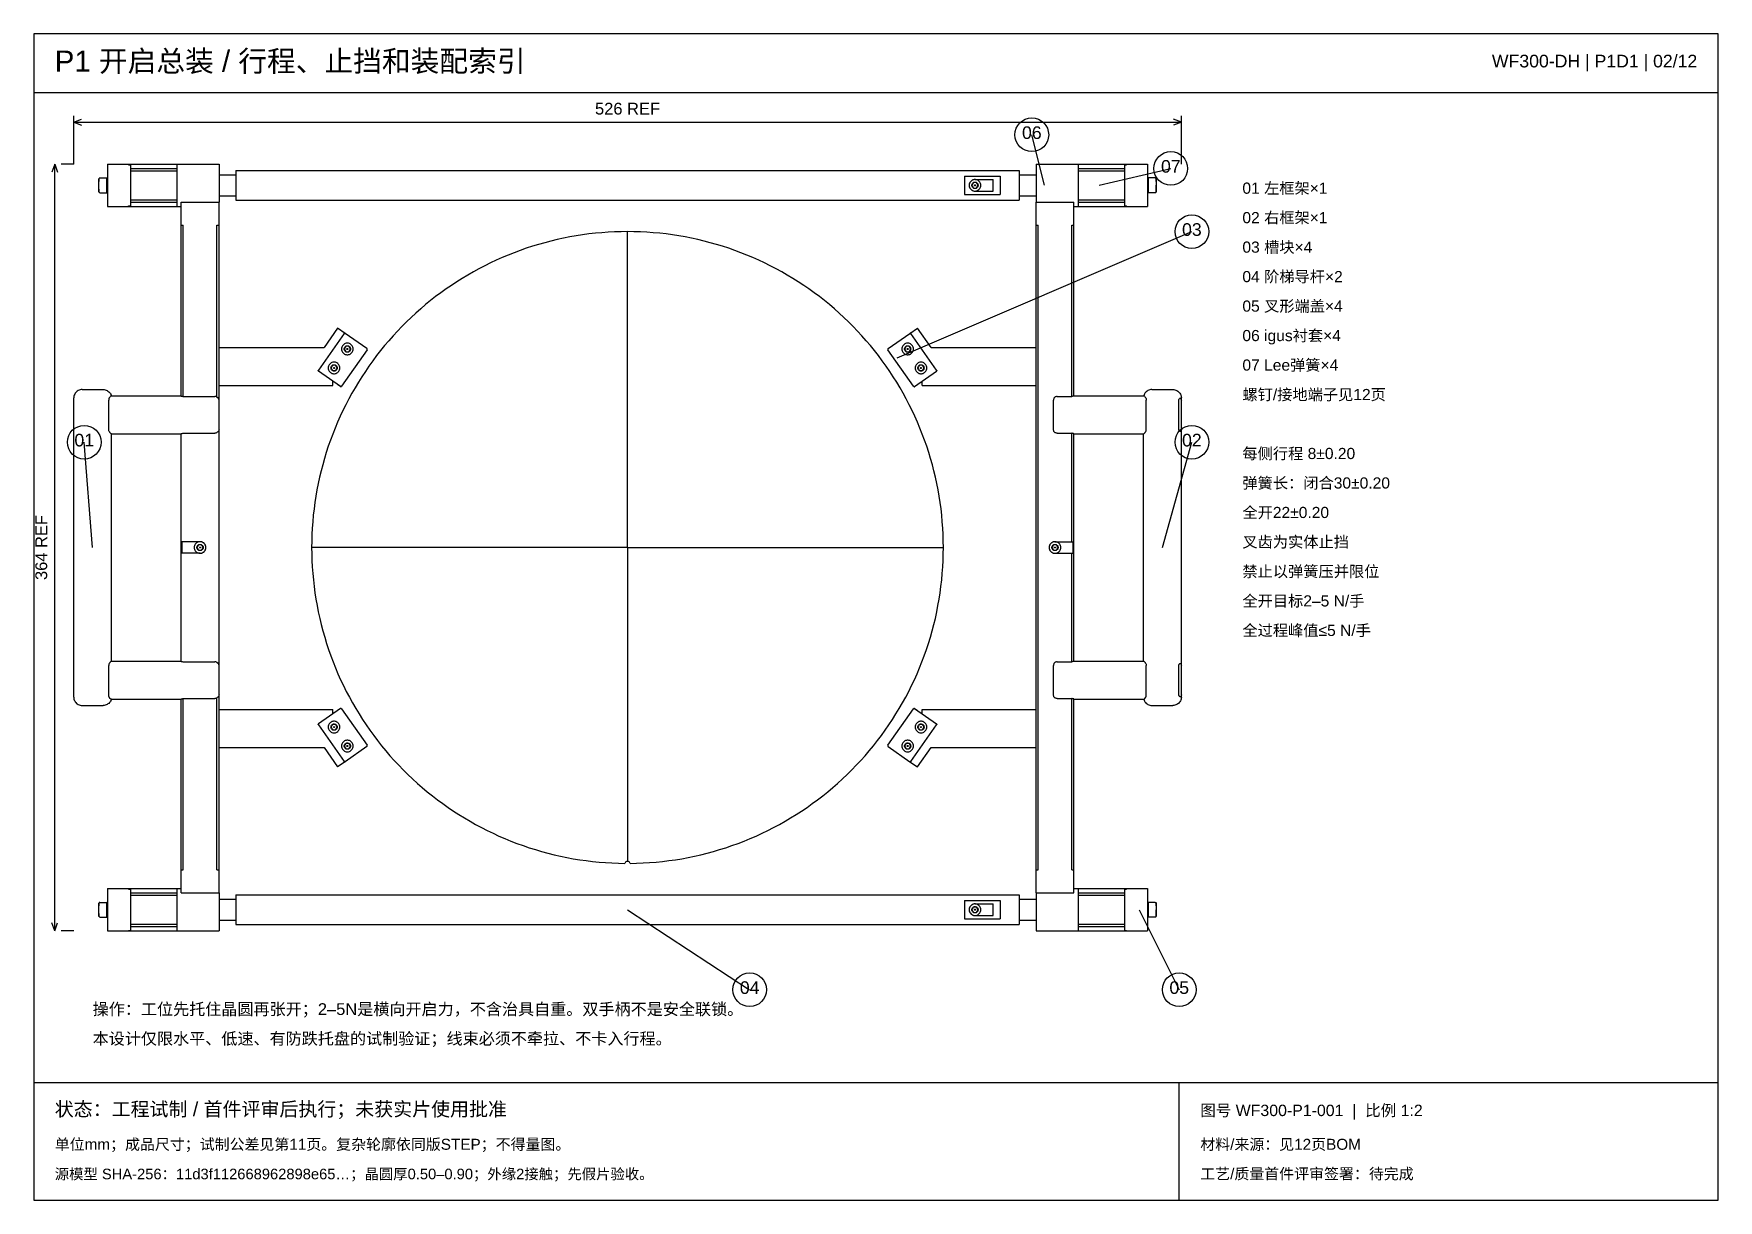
# Model space of a CAD drawing. Header units: millimetres. Extents: x 10 to 410, y 10 to 287.
import ezdxf
from ezdxf.enums import TextEntityAlignment as Align

# ---------------------------------------------------------------- set-up
doc = ezdxf.new("R2010")
doc.units = ezdxf.units.MM
for name, color, linetype in [('DIM', 7, 'Continuous'), ('HOLD', 1, 'Continuous'), ('OUTLINE', 7, 'Continuous'), ('TEXT', 7, 'Continuous')]:
    doc.layers.add(name, color=color, linetype=linetype)
doc.styles.add('CJK', font='Arial Unicode.ttf')

msp = doc.modelspace()

# ---------------------------------------------------------------- texts
at = {"layer": 'HOLD', "style": 'CJK'}
msp.add_text('状态：工程试制 / 首件评审后执行；未获实片使用批准', height=3.3, dxfattribs=at).set_placement((15, 30))
at = {"layer": 'TEXT', "style": 'CJK'}
for s, height, p in [('P1 开启总装 / 行程、止挡和装配索引', 5, (15, 278)), ('01 左框架×1', 2.65, (297, 249)), ('02 右框架×1', 2.65, (297, 242)), ('03 槽块×4', 2.65, (297, 235)), ('04 阶梯导杆×2', 2.65, (297, 228)), ('05 叉形端盖×4', 2.65, (297, 221)), ('06 igus衬套×4', 2.65, (297, 214)), ('07 Lee弹簧×4', 2.65, (297, 207)), ('螺钉/接地端子见12页', 2.65, (297, 200)), ('每侧行程 8±0.20', 2.65, (297, 186)), ('弹簧长：闭合30±0.20', 2.65, (297, 179)), ('全开22±0.20', 2.65, (297, 172)), ('叉齿为实体止挡', 2.65, (297, 165)), ('禁止以弹簧压并限位', 2.65, (297, 158)), ('全开目标2–5 N/手', 2.65, (297, 151)), ('全过程峰值≤5 N/手', 2.65, (297, 144)), ('操作：工位先托住晶圆再张开；2–5N是横向开启力，不含治具自重。双手柄不是安全联锁。', 2.8, (24, 54)), ('本设计仅限水平、低速、有防跌托盘的试制验证；线束必须不牵拉、不卡入行程。', 2.8, (24, 47)), ('图号 WF300-P1-001  |  比例 1:2', 2.7, (287, 30)), ('单位mm；成品尺寸；试制公差见第11页。复杂轮廓依同版STEP；不得量图。', 2.6, (15, 22)), ('材料/来源：见12页BOM', 2.6, (287, 22)), ('源模型 SHA-256：11d3f112668962898e65…；晶圆厚0.50–0.90；外缘2接触；先假片验收。', 2.5, (15, 15)), ('工艺/质量首件评审签署：待完成', 2.6, (287, 15))]:
    msp.add_text(s, height=height, dxfattribs=at).set_placement(p)
msp.add_text('WF300-DH | P1D1 | 02/12', height=3, dxfattribs=at).set_placement((405, 279), align=Align.RIGHT)
for s, height, p in [('526 REF', 2.8, (151, 267.8)), ('06', 3, (247, 262)), ('07', 3, (280, 254)), ('03', 3, (285, 239)), ('01', 3, (22, 189)), ('02', 3, (285, 189)), ('04', 3, (180, 59)), ('05', 3, (282, 59))]:
    msp.add_text(s, height=height, dxfattribs=at).set_placement(p, align=Align.CENTER)
msp.add_text('364 REF', height=2.8, rotation=90, dxfattribs=at).set_placement((13.2, 165), align=Align.CENTER)

# ---------------------------------------------------------------- linework, layer by layer
at = {"layer": 'DIM'}
for p, q in [((19.5, 256), (19.5, 267.5)), ((19.5, 266), (21.38, 266.69)), ((19.5, 266), (282.5, 266)), ((19.5, 266), (21.38, 265.31)), ((282.5, 266), (280.62, 266.69)), ((282.5, 266), (280.62, 265.31)), ((282.5, 256), (282.5, 267.5)), ((15, 256), (14.31, 254.12)), ((15, 74), (15, 256)), ((15, 256), (15.69, 254.12)), ((19.5, 256), (16.5, 256)), ((15, 74), (14.31, 75.88)), ((15, 74), (15.69, 75.88)), ((19.5, 74), (16.5, 74))]:
    msp.add_line(p, q, dxfattribs=at)
at = {"layer": 'OUTLINE'}
for p, q in [((10, 273), (410, 273)), ((250, 251), (247, 263)), ((263, 251), (280, 255)), ((215, 210), (285, 240)), ((24, 165), (22, 190)), ((278, 165), (285, 190)), ((151, 79), (180, 60)), ((272.5, 79), (282, 60)), ((10, 38), (410, 38)), ((282, 10), (282, 38))]:
    msp.add_line(p, q, dxfattribs=at)
for points in [[(10, 10), (410, 10), (410, 287), (10, 287), (10, 10)], [(27.5, 256), (27.5, 255.97), (27.5, 255.87), (27.5, 255.72), (27.5, 255.5), (27.5, 255.23), (27.5, 254.91), (27.5, 254.54), (27.5, 254.12), (27.5, 253.66), (27.5, 253.17), (27.5, 252.65), (27.5, 252.11), (27.5, 251.56), (27.5, 251)], [(27.5, 256), (32.5, 256)], [(32.5, 255.9), (32.5, 256)], [(32.5, 256), (44, 256)], [(44, 256), (44, 255.97), (44, 255.87), (44, 255.72), (44, 255.5), (44, 255.23), (44, 254.91), (44, 254.54), (44, 254.12), (44, 253.66), (44, 253.17), (44, 252.65), (44, 252.11), (44, 251.56), (44, 251)], [(44, 256), (54, 256)], [(54, 256), (54, 255.97), (54, 255.87), (54, 255.72), (54, 255.5), (54, 255.23), (54, 254.91), (54, 254.54), (54, 254.12), (54, 253.66), (54, 253.17), (54, 252.65), (54, 252.11), (54, 251.56), (54, 251)], [(248, 256), (248, 255.97), (248, 255.87), (248, 255.72), (248, 255.5), (248, 255.23), (248, 254.91), (248, 254.54), (248, 254.12), (248, 253.66), (248, 253.17), (248, 252.65), (248, 252.11), (248, 251.56), (248, 251)], [(248, 256), (258, 256)], [(258, 256), (258, 255.97), (258, 255.87), (258, 255.72), (258, 255.5), (258, 255.23), (258, 254.91), (258, 254.54), (258, 254.12), (258, 253.66), (258, 253.17), (258, 252.65), (258, 252.11), (258, 251.56), (258, 251)], [(258, 256), (269.5, 256)], [(269.5, 255.9), (269.5, 256)], [(269.5, 256), (274.5, 256)], [(274.5, 256), (274.5, 255.97), (274.5, 255.87), (274.5, 255.72), (274.5, 255.5), (274.5, 255.23), (274.5, 254.91), (274.5, 254.54), (274.5, 254.12), (274.5, 253.66), (274.5, 253.17), (274.5, 252.65), (274.5, 252.11), (274.5, 251.56), (274.5, 251)], [(25.7, 252.75), (25.61, 252.73), (25.55, 252.68), (25.51, 252.62), (25.5, 252.55)], [(25.5, 251), (25.5, 251.17), (25.5, 251.34), (25.5, 251.51), (25.5, 251.67), (25.5, 251.82), (25.5, 251.97), (25.5, 252.1), (25.5, 252.21), (25.5, 252.31), (25.5, 252.4), (25.5, 252.46), (25.5, 252.51), (25.5, 252.54), (25.5, 252.55)], [(25.5, 252.55), (25.5, 252.55), (25.5, 252.54), (25.5, 252.52), (25.5, 252.49), (25.5, 252.46), (25.5, 252.42), (25.5, 252.37), (25.5, 252.32), (25.5, 252.26), (25.5, 252.2), (25.5, 252.13), (25.5, 252.05), (25.5, 251.97), (25.5, 251.89)], [(25.7, 252.75), (27.38, 252.75)], [(27.38, 251), (27.38, 251.2), (27.38, 251.39), (27.38, 251.58), (27.38, 251.76), (27.38, 251.93), (27.38, 252.09), (27.38, 252.24), (27.38, 252.37), (27.38, 252.48), (27.38, 252.58), (27.38, 252.65), (27.38, 252.71), (27.38, 252.74), (27.38, 252.75)], [(27.5, 252.63), (27.38, 252.75)], [(32.5, 255.9), (33, 255.9)], [(33, 255.9), (33, 255.78), (33, 255.61), (33, 255.4), (33, 255.15), (33, 254.85), (33, 254.53), (33, 254.16), (33, 253.77), (33, 253.35), (33, 252.91), (33, 252.45), (33, 251.97), (33, 251.49), (33, 251)], [(33, 255), (44, 255)], [(33, 254.43), (44, 254.43)], [(54, 253.5), (58, 253.5)], [(58, 254.5), (58, 254.48), (58, 254.41), (58, 254.3), (58, 254.15), (58, 253.96), (58, 253.74), (58, 253.47), (58, 253.18), (58, 252.86), (58, 252.52), (58, 252.16), (58, 251.78), (58, 251.39), (58, 251)], [(58, 254.5), (244, 254.5)], [(231, 253.17), (239.5, 253.17)], [(231, 253.17), (231, 253.03), (231, 252.89), (231, 252.75), (231, 252.61), (231, 252.46), (231, 252.3), (231, 252.15), (231, 251.99), (231, 251.83), (231, 251.66), (231, 251.5), (231, 251.33), (231, 251.17), (231, 251)], [(233.5, 252.38), (233.29, 252.37), (233.09, 252.32), (232.9, 252.25), (232.72, 252.14), (232.56, 252.02), (232.42, 251.86), (232.3, 251.69), (232.21, 251.51), (232.15, 251.31), (232.12, 251.1), (232.12, 250.9), (232.15, 250.69), (232.21, 250.49), (232.3, 250.31), (232.42, 250.14), (232.56, 249.98), (232.72, 249.86), (232.9, 249.75), (233.09, 249.68), (233.29, 249.63), (233.5, 249.62)], [(234.88, 251), (234.86, 251.2), (234.81, 251.41), (234.74, 251.6), (234.64, 251.77), (234.51, 251.94), (234.36, 252.08), (234.19, 252.19), (234, 252.28), (233.81, 252.34), (233.6, 252.37), (233.4, 252.37), (233.19, 252.34), (233, 252.28), (232.81, 252.19), (232.64, 252.08), (232.49, 251.94), (232.36, 251.77), (232.26, 251.6), (232.19, 251.41), (232.14, 251.2), (232.12, 251), (232.14, 250.8), (232.19, 250.59), (232.26, 250.4), (232.36, 250.23), (232.49, 250.06), (232.64, 249.92), (232.81, 249.81), (233, 249.72), (233.19, 249.66), (233.4, 249.63), (233.6, 249.63), (233.81, 249.66), (234, 249.72), (234.19, 249.81), (234.36, 249.92), (234.51, 250.06), (234.64, 250.23), (234.74, 250.4), (234.81, 250.59), (234.86, 250.8), (234.88, 251)], [(233.5, 252.38), (237.81, 252.38)], [(237.81, 249.62), (237.81, 252.38)], [(239.5, 253.17), (239.5, 253.03), (239.5, 252.89), (239.5, 252.75), (239.5, 252.61), (239.5, 252.46), (239.5, 252.3), (239.5, 252.15), (239.5, 251.99), (239.5, 251.83), (239.5, 251.66), (239.5, 251.5), (239.5, 251.33), (239.5, 251.17), (239.5, 251)], [(244, 254.5), (244, 254.48), (244, 254.41), (244, 254.3), (244, 254.15), (244, 253.96), (244, 253.74), (244, 253.47), (244, 253.18), (244, 252.86), (244, 252.52), (244, 252.16), (244, 251.78), (244, 251.39), (244, 251)], [(244, 253.5), (248, 253.5)], [(258, 255), (269, 255)], [(258, 254.43), (269, 254.43)], [(269, 255.9), (269, 255.78), (269, 255.61), (269, 255.4), (269, 255.15), (269, 254.85), (269, 254.53), (269, 254.16), (269, 253.77), (269, 253.35), (269, 252.91), (269, 252.45), (269, 251.97), (269, 251.49), (269, 251)], [(269, 255.9), (269.5, 255.9)], [(274.5, 252.63), (274.62, 252.75)], [(274.62, 252.75), (274.62, 252.71), (274.62, 252.58), (274.62, 252.37), (274.62, 252.09), (274.62, 251.76), (274.62, 251.39), (274.62, 251), (274.62, 250.61), (274.62, 250.24), (274.62, 249.91), (274.62, 249.63), (274.62, 249.42), (274.62, 249.29), (274.62, 249.25)], [(276.3, 252.75), (274.62, 252.75)], [(276.3, 252.75), (276.39, 252.73), (276.45, 252.68), (276.49, 252.62), (276.5, 252.55)], [(276.5, 251.89), (276.5, 251.97), (276.5, 252.05), (276.5, 252.13), (276.5, 252.2), (276.5, 252.26), (276.5, 252.32), (276.5, 252.37), (276.5, 252.42), (276.5, 252.46), (276.5, 252.49), (276.5, 252.52), (276.5, 252.54), (276.5, 252.55), (276.5, 252.55)], [(276.5, 252.55), (276.5, 252.51), (276.5, 252.4), (276.5, 252.21), (276.5, 251.97), (276.5, 251.67), (276.5, 251.34), (276.5, 251), (276.5, 250.66), (276.5, 250.33), (276.5, 250.03), (276.5, 249.79), (276.5, 249.6), (276.5, 249.49), (276.5, 249.45)], [(25.5, 249.45), (25.5, 249.46), (25.5, 249.49), (25.5, 249.54), (25.5, 249.6), (25.5, 249.69), (25.5, 249.79), (25.5, 249.9), (25.5, 250.03), (25.5, 250.18), (25.5, 250.33), (25.5, 250.49), (25.5, 250.66), (25.5, 250.83), (25.5, 251)], [(25.5, 250.11), (25.5, 250.03), (25.5, 249.95), (25.5, 249.87), (25.5, 249.8), (25.5, 249.74), (25.5, 249.68), (25.5, 249.63), (25.5, 249.58), (25.5, 249.54), (25.5, 249.51), (25.5, 249.48), (25.5, 249.46), (25.5, 249.45), (25.5, 249.45)], [(25.7, 249.25), (25.61, 249.27), (25.55, 249.32), (25.51, 249.38), (25.5, 249.45)], [(25.7, 249.25), (27.38, 249.25)], [(27.38, 249.25), (27.38, 249.26), (27.38, 249.29), (27.38, 249.35), (27.38, 249.42), (27.38, 249.52), (27.38, 249.63), (27.38, 249.76), (27.38, 249.91), (27.38, 250.07), (27.38, 250.24), (27.38, 250.42), (27.38, 250.61), (27.38, 250.8), (27.38, 251)], [(27.5, 249.37), (27.38, 249.25)], [(27.5, 251), (27.5, 250.44), (27.5, 249.89), (27.5, 249.35), (27.5, 248.83), (27.5, 248.34), (27.5, 247.88), (27.5, 247.46), (27.5, 247.09), (27.5, 246.77), (27.5, 246.5), (27.5, 246.28), (27.5, 246.13), (27.5, 246.03), (27.5, 246)], [(33, 251), (33, 250.51), (33, 250.03), (33, 249.55), (33, 249.09), (33, 248.65), (33, 248.23), (33, 247.84), (33, 247.47), (33, 247.15), (33, 246.85), (33, 246.6), (33, 246.39), (33, 246.22), (33, 246.1)], [(44, 251), (44, 250.44), (44, 249.89), (44, 249.35), (44, 248.83), (44, 248.34), (44, 247.88), (44, 247.46), (44, 247.09), (44, 246.77), (44, 246.5), (44, 246.28), (44, 246.13), (44, 246.03), (44, 246)], [(54, 251), (54, 250.67), (54, 250.34), (54, 250.01), (54, 249.69), (54, 249.37), (54, 249.06), (54, 248.76), (54, 248.47), (54, 248.19), (54, 247.93), (54, 247.67), (54, 247.43), (54, 247.21), (54, 247)], [(54, 248.5), (58, 248.5)], [(58, 251), (58, 250.61), (58, 250.22), (58, 249.84), (58, 249.48), (58, 249.14), (58, 248.82), (58, 248.53), (58, 248.26), (58, 248.04), (58, 247.85), (58, 247.7), (58, 247.59), (58, 247.52), (58, 247.5)], [(231, 251), (231, 250.83), (231, 250.67), (231, 250.5), (231, 250.34), (231, 250.17), (231, 250.01), (231, 249.85), (231, 249.7), (231, 249.54), (231, 249.39), (231, 249.25), (231, 249.11), (231, 248.97), (231, 248.83)], [(231, 248.83), (239.5, 248.83)], [(232.76, 251), (232.77, 251.15), (232.82, 251.29), (232.89, 251.42), (232.99, 251.54), (233.11, 251.63), (233.24, 251.7), (233.39, 251.73), (233.54, 251.74), (233.69, 251.72), (233.83, 251.67), (233.95, 251.59), (234.06, 251.48), (234.15, 251.36), (234.21, 251.22), (234.24, 251.08), (234.24, 250.92), (234.21, 250.78), (234.15, 250.64), (234.06, 250.52), (233.95, 250.41), (233.83, 250.33), (233.69, 250.28), (233.54, 250.26), (233.39, 250.27), (233.24, 250.3), (233.11, 250.37), (232.99, 250.46), (232.89, 250.58), (232.82, 250.71), (232.77, 250.85), (232.76, 251)], [(233.13, 251.64), (233.1, 251.59), (233.07, 251.54), (233.05, 251.5), (233.02, 251.45), (233, 251.41), (232.97, 251.36), (232.95, 251.32), (232.92, 251.28), (232.9, 251.23), (232.87, 251.19), (232.84, 251.14), (232.82, 251.1), (232.79, 251.05), (232.76, 251)], [(232.76, 251), (232.79, 250.95), (232.82, 250.9), (232.84, 250.86), (232.87, 250.81), (232.9, 250.77), (232.92, 250.72), (232.95, 250.68), (232.97, 250.64), (233, 250.59), (233.02, 250.55), (233.05, 250.5), (233.07, 250.46), (233.1, 250.41), (233.13, 250.36)], [(232.76, 251), (232.79, 250.95), (232.82, 250.9), (232.84, 250.86), (232.87, 250.81), (232.9, 250.77), (232.92, 250.72), (232.95, 250.68), (232.97, 250.64), (233, 250.59), (233.02, 250.55), (233.05, 250.5), (233.07, 250.46), (233.1, 250.41), (233.13, 250.36)], [(233.87, 251.64), (233.81, 251.64), (233.76, 251.64), (233.7, 251.64), (233.65, 251.64), (233.6, 251.64), (233.55, 251.64), (233.5, 251.64), (233.45, 251.64), (233.4, 251.64), (233.35, 251.64), (233.3, 251.64), (233.24, 251.64), (233.19, 251.64), (233.13, 251.64)], [(233.87, 251.64), (233.81, 251.64), (233.76, 251.64), (233.7, 251.64), (233.65, 251.64), (233.6, 251.64), (233.55, 251.64), (233.5, 251.64), (233.45, 251.64), (233.4, 251.64), (233.35, 251.64), (233.3, 251.64), (233.24, 251.64), (233.19, 251.64), (233.13, 251.64)], [(233.13, 250.36), (233.19, 250.36), (233.24, 250.36), (233.3, 250.36), (233.35, 250.36), (233.4, 250.36), (233.45, 250.36), (233.5, 250.36), (233.55, 250.36), (233.6, 250.36), (233.65, 250.36), (233.7, 250.36), (233.76, 250.36), (233.81, 250.36), (233.87, 250.36)], [(233.13, 250.36), (233.19, 250.36), (233.24, 250.36), (233.3, 250.36), (233.35, 250.36), (233.4, 250.36), (233.45, 250.36), (233.5, 250.36), (233.55, 250.36), (233.6, 250.36), (233.65, 250.36), (233.7, 250.36), (233.76, 250.36), (233.81, 250.36), (233.87, 250.36)], [(233.4, 251), (233.41, 251.05), (233.45, 251.09), (233.5, 251.1), (233.55, 251.09), (233.59, 251.05), (233.6, 251), (233.59, 250.95), (233.55, 250.91), (233.5, 250.9), (233.45, 250.91), (233.41, 250.95), (233.4, 251)], [(233.5, 249.62), (237.81, 249.62)], [(234.24, 251), (234.21, 251.05), (234.18, 251.1), (234.16, 251.14), (234.13, 251.19), (234.1, 251.23), (234.08, 251.28), (234.05, 251.32), (234.03, 251.36), (234, 251.41), (233.98, 251.45), (233.95, 251.5), (233.93, 251.54), (233.9, 251.59), (233.87, 251.64)], [(234.24, 251), (234.21, 251.05), (234.18, 251.1), (234.16, 251.14), (234.13, 251.19), (234.1, 251.23), (234.08, 251.28), (234.05, 251.32), (234.03, 251.36), (234, 251.41), (233.98, 251.45), (233.95, 251.5), (233.93, 251.54), (233.9, 251.59), (233.87, 251.64)], [(233.87, 250.36), (233.9, 250.41), (233.93, 250.46), (233.95, 250.5), (233.98, 250.55), (234, 250.59), (234.03, 250.64), (234.05, 250.68), (234.08, 250.72), (234.1, 250.77), (234.13, 250.81), (234.16, 250.86), (234.18, 250.9), (234.21, 250.95), (234.24, 251)], [(233.87, 250.36), (233.9, 250.41), (233.93, 250.46), (233.95, 250.5), (233.98, 250.55), (234, 250.59), (234.03, 250.64), (234.05, 250.68), (234.08, 250.72), (234.1, 250.77), (234.13, 250.81), (234.16, 250.86), (234.18, 250.9), (234.21, 250.95), (234.24, 251)], [(239.5, 251), (239.5, 250.83), (239.5, 250.67), (239.5, 250.5), (239.5, 250.34), (239.5, 250.17), (239.5, 250.01), (239.5, 249.85), (239.5, 249.7), (239.5, 249.54), (239.5, 249.39), (239.5, 249.25), (239.5, 249.11), (239.5, 248.97), (239.5, 248.83)], [(244, 251), (244, 250.61), (244, 250.22), (244, 249.84), (244, 249.48), (244, 249.14), (244, 248.82), (244, 248.53), (244, 248.26), (244, 248.04), (244, 247.85), (244, 247.7), (244, 247.59), (244, 247.52), (244, 247.5)], [(244, 248.5), (248, 248.5)], [(248, 251), (248, 250.67), (248, 250.34), (248, 250.01), (248, 249.69), (248, 249.37), (248, 249.06), (248, 248.76), (248, 248.47), (248, 248.19), (248, 247.93), (248, 247.67), (248, 247.43), (248, 247.21), (248, 247)], [(258, 251), (258, 250.44), (258, 249.89), (258, 249.35), (258, 248.83), (258, 248.34), (258, 247.88), (258, 247.46), (258, 247.09), (258, 246.77), (258, 246.5), (258, 246.28), (258, 246.13), (258, 246.03), (258, 246)], [(269, 251), (269, 250.51), (269, 250.03), (269, 249.55), (269, 249.09), (269, 248.65), (269, 248.23), (269, 247.84), (269, 247.47), (269, 247.15), (269, 246.85), (269, 246.6), (269, 246.39), (269, 246.22), (269, 246.1)], [(274.5, 251), (274.5, 250.44), (274.5, 249.89), (274.5, 249.35), (274.5, 248.83), (274.5, 248.34), (274.5, 247.88), (274.5, 247.46), (274.5, 247.09), (274.5, 246.77), (274.5, 246.5), (274.5, 246.28), (274.5, 246.13), (274.5, 246.03), (274.5, 246)], [(274.5, 249.37), (274.62, 249.25)], [(276.3, 249.25), (274.62, 249.25)], [(276.3, 249.25), (276.39, 249.27), (276.45, 249.32), (276.49, 249.38), (276.5, 249.45)], [(276.5, 250.11), (276.5, 250.12), (276.5, 250.13), (276.5, 250.16), (276.5, 250.2), (276.5, 250.25), (276.5, 250.31), (276.5, 250.37), (276.5, 250.45), (276.5, 250.53), (276.5, 250.61), (276.5, 250.71), (276.5, 250.8), (276.5, 250.9), (276.5, 251)], [(276.5, 249.45), (276.5, 249.45), (276.5, 249.46), (276.5, 249.48), (276.5, 249.51), (276.5, 249.54), (276.5, 249.58), (276.5, 249.63), (276.5, 249.68), (276.5, 249.74), (276.5, 249.8), (276.5, 249.87), (276.5, 249.95), (276.5, 250.03), (276.5, 250.11)], [(27.5, 246), (32.5, 246)], [(32.5, 246.1), (33, 246.1)], [(32.5, 246), (32.5, 246.1)], [(32.5, 246), (44, 246)], [(33, 247.57), (44, 247.57)], [(33, 247), (44, 247)], [(44, 246), (45, 246)], [(45, 247), (54, 247)], [(45, 241.5), (45, 247)], [(54, 241.5), (54, 247)], [(58, 247.5), (244, 247.5)], [(248, 241.5), (248, 247)], [(248, 247), (257, 247)], [(257, 241.5), (257, 247)], [(257, 246), (258, 246)], [(258, 247.57), (269, 247.57)], [(258, 247), (269, 247)], [(258, 246), (269.5, 246)], [(269, 246.1), (269.5, 246.1)], [(269.5, 246), (269.5, 246.1)], [(269.5, 246), (274.5, 246)], [(45, 241.5), (45.5, 241.5)], [(45, 201), (45, 241.5)], [(45.5, 200.87), (45.5, 241.5)], [(53.5, 200.71), (53.5, 241.5)], [(53.5, 241.5), (54, 241.5)], [(54, 200), (54, 241.5)], [(151, 240), (149.47, 239.98), (147.94, 239.94), (146.41, 239.86), (144.89, 239.75), (143.36, 239.61), (141.84, 239.44), (140.33, 239.24), (138.81, 239), (137.31, 238.74), (135.81, 238.44), (134.31, 238.12), (132.82, 237.76), (131.34, 237.38), (129.87, 236.96), (128.41, 236.52), (126.95, 236.04), (125.51, 235.53), (124.07, 235), (122.65, 234.44), (121.24, 233.84), (119.84, 233.22), (118.46, 232.57), (117.09, 231.89), (115.73, 231.19), (114.39, 230.46), (113.06, 229.7), (111.75, 228.91), (110.45, 228.09), (109.17, 227.25), (107.91, 226.39), (106.67, 225.5), (105.44, 224.58), (104.24, 223.64), (103.05, 222.67), (101.89, 221.68), (100.74, 220.67), (99.61, 219.63), (98.51, 218.57), (97.43, 217.49), (96.37, 216.39), (95.33, 215.26), (94.32, 214.11), (93.33, 212.95), (92.36, 211.76), (91.42, 210.56), (90.5, 209.33), (89.61, 208.09), (88.75, 206.83), (87.91, 205.55), (87.09, 204.25), (86.3, 202.94), (85.54, 201.61), (84.81, 200.27), (84.11, 198.91), (83.43, 197.54), (82.78, 196.16), (82.16, 194.76), (81.56, 193.35), (81, 191.93), (80.47, 190.49), (79.96, 189.05), (79.48, 187.59), (79.04, 186.13), (78.62, 184.66), (78.24, 183.18), (77.88, 181.69), (77.56, 180.19), (77.26, 178.69), (77, 177.19), (76.76, 175.67), (76.56, 174.16), (76.39, 172.64), (76.25, 171.11), (76.14, 169.59), (76.06, 168.06), (76.02, 166.53), (76, 165)], [(226, 165), (225.98, 166.53), (225.94, 168.06), (225.86, 169.59), (225.75, 171.11), (225.61, 172.64), (225.44, 174.16), (225.24, 175.67), (225, 177.19), (224.74, 178.69), (224.44, 180.19), (224.12, 181.69), (223.76, 183.18), (223.38, 184.66), (222.96, 186.13), (222.52, 187.59), (222.04, 189.05), (221.53, 190.49), (221, 191.93), (220.44, 193.35), (219.84, 194.76), (219.22, 196.16), (218.57, 197.54), (217.89, 198.91), (217.19, 200.27), (216.46, 201.61), (215.7, 202.94), (214.91, 204.25), (214.09, 205.55), (213.25, 206.83), (212.39, 208.09), (211.5, 209.33), (210.58, 210.56), (209.64, 211.76), (208.67, 212.95), (207.68, 214.11), (206.67, 215.26), (205.63, 216.39), (204.57, 217.49), (203.49, 218.57), (202.39, 219.63), (201.26, 220.67), (200.11, 221.68), (198.95, 222.67), (197.76, 223.64), (196.56, 224.58), (195.33, 225.5), (194.09, 226.39), (192.83, 227.25), (191.55, 228.09), (190.25, 228.91), (188.94, 229.7), (187.61, 230.46), (186.27, 231.19), (184.91, 231.89), (183.54, 232.57), (182.16, 233.22), (180.76, 233.84), (179.35, 234.44), (177.93, 235), (176.49, 235.53), (175.05, 236.04), (173.59, 236.52), (172.13, 236.96), (170.66, 237.38), (169.18, 237.76), (167.69, 238.12), (166.19, 238.44), (164.69, 238.74), (163.19, 239), (161.67, 239.24), (160.16, 239.44), (158.64, 239.61), (157.11, 239.75), (155.59, 239.86), (154.06, 239.94), (152.53, 239.98), (151, 240)], [(151, 165), (151, 240)], [(248, 88.5), (248, 241.5)], [(248, 241.5), (248.5, 241.5)], [(248.5, 88.5), (248.5, 241.5)], [(256.5, 241.5), (257, 241.5)], [(256.5, 200.87), (256.5, 241.5)], [(257, 201), (257, 241.5)], [(82.17, 217.11), (78.94, 212.5)], [(83.97, 215.85), (82.17, 217.11)], [(218.03, 215.85), (219.83, 217.11)], [(223.06, 212.5), (219.83, 217.11)], [(54, 212.5), (78.94, 212.5)], [(83.69, 215.8), (77.61, 207.12)], [(83.69, 215.8), (77.61, 207.12)], [(85.85, 212.14), (85.84, 212.34), (85.79, 212.54), (85.72, 212.73), (85.61, 212.91), (85.49, 213.07), (85.34, 213.21), (85.17, 213.33), (84.98, 213.41), (84.78, 213.48), (84.58, 213.51), (84.38, 213.51), (84.17, 213.48), (83.98, 213.41), (83.79, 213.33), (83.62, 213.21), (83.47, 213.07), (83.34, 212.91), (83.24, 212.73), (83.16, 212.54), (83.12, 212.34), (83.1, 212.14), (83.12, 211.93), (83.16, 211.73), (83.24, 211.54), (83.34, 211.36), (83.47, 211.2), (83.62, 211.06), (83.79, 210.94), (83.98, 210.86), (84.17, 210.79), (84.38, 210.76), (84.58, 210.76), (84.78, 210.79), (84.98, 210.86), (85.17, 210.94), (85.34, 211.06), (85.49, 211.2), (85.61, 211.36), (85.72, 211.54), (85.79, 211.73), (85.84, 211.93), (85.85, 212.14)], [(83.69, 215.8), (83.75, 215.86), (83.82, 215.88), (83.9, 215.88), (83.97, 215.85)], [(83.69, 215.8), (83.75, 215.86), (83.82, 215.88), (83.9, 215.88), (83.97, 215.85)], [(83.74, 212.14), (83.75, 212.28), (83.8, 212.43), (83.87, 212.56), (83.97, 212.67), (84.09, 212.77), (84.22, 212.83), (84.37, 212.87), (84.52, 212.88), (84.66, 212.85), (84.81, 212.8), (84.93, 212.72), (85.04, 212.62), (85.13, 212.5), (85.19, 212.36), (85.22, 212.21), (85.22, 212.06), (85.19, 211.91), (85.13, 211.77), (85.04, 211.65), (84.93, 211.55), (84.81, 211.47), (84.66, 211.42), (84.52, 211.39), (84.37, 211.4), (84.22, 211.44), (84.09, 211.5), (83.97, 211.6), (83.87, 211.71), (83.8, 211.84), (83.75, 211.99), (83.74, 212.14)], [(84.11, 212.78), (84.08, 212.73), (84.05, 212.68), (84.03, 212.63), (84, 212.59), (83.97, 212.54), (83.95, 212.5), (83.92, 212.46), (83.9, 212.41), (83.87, 212.37), (83.85, 212.32), (83.82, 212.28), (83.8, 212.23), (83.77, 212.18), (83.74, 212.14)], [(83.74, 212.14), (83.77, 212.09), (83.8, 212.04), (83.82, 211.99), (83.85, 211.95), (83.87, 211.9), (83.9, 211.86), (83.92, 211.82), (83.95, 211.77), (83.97, 211.73), (84, 211.68), (84.03, 211.64), (84.05, 211.59), (84.08, 211.54), (84.11, 211.5)], [(83.74, 212.14), (83.77, 212.09), (83.8, 212.04), (83.82, 211.99), (83.85, 211.95), (83.87, 211.9), (83.9, 211.86), (83.92, 211.82), (83.95, 211.77), (83.97, 211.73), (84, 211.68), (84.03, 211.64), (84.05, 211.59), (84.08, 211.54), (84.11, 211.5)], [(89.13, 212.24), (83.97, 215.85)], [(84.85, 212.78), (84.79, 212.78), (84.74, 212.78), (84.68, 212.78), (84.63, 212.78), (84.58, 212.78), (84.53, 212.78), (84.48, 212.78), (84.43, 212.78), (84.38, 212.78), (84.33, 212.78), (84.27, 212.78), (84.22, 212.78), (84.17, 212.78), (84.11, 212.78)], [(84.85, 212.78), (84.79, 212.78), (84.74, 212.78), (84.68, 212.78), (84.63, 212.78), (84.58, 212.78), (84.53, 212.78), (84.48, 212.78), (84.43, 212.78), (84.38, 212.78), (84.33, 212.78), (84.27, 212.78), (84.22, 212.78), (84.17, 212.78), (84.11, 212.78)], [(84.38, 212.14), (84.39, 212.19), (84.43, 212.22), (84.48, 212.24), (84.53, 212.22), (84.57, 212.19), (84.58, 212.14), (84.57, 212.08), (84.53, 212.05), (84.48, 212.03), (84.43, 212.05), (84.39, 212.08), (84.38, 212.14)], [(85.22, 212.14), (85.19, 212.18), (85.16, 212.23), (85.14, 212.28), (85.11, 212.32), (85.08, 212.37), (85.06, 212.41), (85.03, 212.46), (85.01, 212.5), (84.98, 212.54), (84.96, 212.59), (84.93, 212.63), (84.9, 212.68), (84.88, 212.73), (84.85, 212.78)], [(85.22, 212.14), (85.19, 212.18), (85.16, 212.23), (85.14, 212.28), (85.11, 212.32), (85.08, 212.37), (85.06, 212.41), (85.03, 212.46), (85.01, 212.5), (84.98, 212.54), (84.96, 212.59), (84.93, 212.63), (84.9, 212.68), (84.88, 212.73), (84.85, 212.78)], [(84.85, 211.5), (84.88, 211.54), (84.9, 211.59), (84.93, 211.64), (84.96, 211.68), (84.98, 211.73), (85.01, 211.77), (85.03, 211.82), (85.06, 211.86), (85.08, 211.9), (85.11, 211.95), (85.14, 211.99), (85.16, 212.04), (85.19, 212.09), (85.22, 212.14)], [(84.85, 211.5), (84.88, 211.54), (84.9, 211.59), (84.93, 211.64), (84.96, 211.68), (84.98, 211.73), (85.01, 211.77), (85.03, 211.82), (85.06, 211.86), (85.08, 211.9), (85.11, 211.95), (85.14, 211.99), (85.16, 212.04), (85.19, 212.09), (85.22, 212.14)], [(89.13, 212.24), (88.64, 212.58)], [(89.18, 211.96), (89.21, 212.03), (89.21, 212.11), (89.18, 212.18), (89.13, 212.24)], [(212.87, 212.24), (212.82, 212.18), (212.79, 212.11), (212.79, 212.03), (212.82, 211.96)], [(212.87, 212.24), (218.03, 215.85)], [(212.87, 212.24), (213.36, 212.58)], [(218.9, 212.14), (218.88, 212.34), (218.84, 212.54), (218.76, 212.73), (218.66, 212.91), (218.53, 213.07), (218.38, 213.21), (218.21, 213.33), (218.02, 213.41), (217.83, 213.48), (217.62, 213.51), (217.42, 213.51), (217.22, 213.48), (217.02, 213.41), (216.83, 213.33), (216.66, 213.21), (216.51, 213.07), (216.39, 212.91), (216.28, 212.73), (216.21, 212.54), (216.16, 212.34), (216.15, 212.14), (216.16, 211.93), (216.21, 211.73), (216.28, 211.54), (216.39, 211.36), (216.51, 211.2), (216.66, 211.06), (216.83, 210.94), (217.02, 210.86), (217.22, 210.79), (217.42, 210.76), (217.62, 210.76), (217.83, 210.79), (218.02, 210.86), (218.21, 210.94), (218.38, 211.06), (218.53, 211.2), (218.66, 211.36), (218.76, 211.54), (218.84, 211.73), (218.88, 211.93), (218.9, 212.14)], [(216.78, 212.14), (216.79, 212.28), (216.84, 212.43), (216.91, 212.56), (217.01, 212.67), (217.13, 212.77), (217.26, 212.83), (217.41, 212.87), (217.56, 212.88), (217.71, 212.85), (217.85, 212.8), (217.98, 212.72), (218.08, 212.62), (218.17, 212.5), (218.23, 212.36), (218.26, 212.21), (218.26, 212.06), (218.23, 211.91), (218.17, 211.77), (218.08, 211.65), (217.98, 211.55), (217.85, 211.47), (217.71, 211.42), (217.56, 211.39), (217.41, 211.4), (217.26, 211.44), (217.13, 211.5), (217.01, 211.6), (216.91, 211.71), (216.84, 211.84), (216.79, 211.99), (216.78, 212.14)], [(217.15, 212.78), (217.12, 212.73), (217.1, 212.68), (217.07, 212.63), (217.04, 212.59), (217.02, 212.54), (216.99, 212.5), (216.97, 212.46), (216.94, 212.41), (216.92, 212.37), (216.89, 212.32), (216.86, 212.28), (216.84, 212.23), (216.81, 212.18), (216.78, 212.14)], [(216.78, 212.14), (216.81, 212.09), (216.84, 212.04), (216.86, 211.99), (216.89, 211.95), (216.92, 211.9), (216.94, 211.86), (216.97, 211.82), (216.99, 211.77), (217.02, 211.73), (217.04, 211.68), (217.07, 211.64), (217.1, 211.59), (217.12, 211.54), (217.15, 211.5)], [(216.78, 212.14), (216.81, 212.09), (216.84, 212.04), (216.86, 211.99), (216.89, 211.95), (216.92, 211.9), (216.94, 211.86), (216.97, 211.82), (216.99, 211.77), (217.02, 211.73), (217.04, 211.68), (217.07, 211.64), (217.1, 211.59), (217.12, 211.54), (217.15, 211.5)], [(217.89, 212.78), (217.83, 212.78), (217.78, 212.78), (217.73, 212.78), (217.67, 212.78), (217.62, 212.78), (217.57, 212.78), (217.52, 212.78), (217.47, 212.78), (217.42, 212.78), (217.37, 212.78), (217.32, 212.78), (217.26, 212.78), (217.21, 212.78), (217.15, 212.78)], [(217.89, 212.78), (217.83, 212.78), (217.78, 212.78), (217.73, 212.78), (217.67, 212.78), (217.62, 212.78), (217.57, 212.78), (217.52, 212.78), (217.47, 212.78), (217.42, 212.78), (217.37, 212.78), (217.32, 212.78), (217.26, 212.78), (217.21, 212.78), (217.15, 212.78)], [(217.42, 212.14), (217.43, 212.19), (217.47, 212.22), (217.52, 212.24), (217.57, 212.22), (217.61, 212.19), (217.62, 212.14), (217.61, 212.08), (217.57, 212.05), (217.52, 212.03), (217.47, 212.05), (217.43, 212.08), (217.42, 212.14)], [(218.26, 212.14), (218.23, 212.18), (218.2, 212.23), (218.18, 212.28), (218.15, 212.32), (218.13, 212.37), (218.1, 212.41), (218.08, 212.46), (218.05, 212.5), (218.03, 212.54), (218, 212.59), (217.97, 212.63), (217.95, 212.68), (217.92, 212.73), (217.89, 212.78)], [(218.26, 212.14), (218.23, 212.18), (218.2, 212.23), (218.18, 212.28), (218.15, 212.32), (218.13, 212.37), (218.1, 212.41), (218.08, 212.46), (218.05, 212.5), (218.03, 212.54), (218, 212.59), (217.97, 212.63), (217.95, 212.68), (217.92, 212.73), (217.89, 212.78)], [(217.89, 211.5), (217.92, 211.54), (217.95, 211.59), (217.97, 211.64), (218, 211.68), (218.03, 211.73), (218.05, 211.77), (218.08, 211.82), (218.1, 211.86), (218.13, 211.9), (218.15, 211.95), (218.18, 211.99), (218.2, 212.04), (218.23, 212.09), (218.26, 212.14)], [(217.89, 211.5), (217.92, 211.54), (217.95, 211.59), (217.97, 211.64), (218, 211.68), (218.03, 211.73), (218.05, 211.77), (218.08, 211.82), (218.1, 211.86), (218.13, 211.9), (218.15, 211.95), (218.18, 211.99), (218.2, 212.04), (218.23, 212.09), (218.26, 212.14)], [(218.31, 215.8), (218.25, 215.86), (218.18, 215.88), (218.1, 215.88), (218.03, 215.85)], [(218.03, 215.85), (218.1, 215.88), (218.18, 215.88), (218.25, 215.86), (218.31, 215.8)], [(224.39, 207.12), (218.31, 215.8)], [(223.06, 212.5), (248, 212.5)], [(82.7, 207.63), (82.68, 207.83), (82.64, 208.03), (82.56, 208.23), (82.46, 208.4), (82.33, 208.56), (82.18, 208.7), (82.01, 208.82), (81.83, 208.91), (81.63, 208.97), (81.43, 209), (81.22, 209), (81.02, 208.97), (80.82, 208.91), (80.64, 208.82), (80.47, 208.7), (80.32, 208.56), (80.19, 208.4), (80.09, 208.23), (80.01, 208.03), (79.96, 207.83), (79.95, 207.63), (79.96, 207.42), (80.01, 207.22), (80.09, 207.03), (80.19, 206.86), (80.32, 206.69), (80.47, 206.55), (80.64, 206.44), (80.82, 206.35), (81.02, 206.29), (81.22, 206.26), (81.43, 206.26), (81.63, 206.29), (81.83, 206.35), (82.01, 206.44), (82.18, 206.55), (82.33, 206.69), (82.46, 206.86), (82.56, 207.03), (82.64, 207.22), (82.68, 207.42), (82.7, 207.63)], [(80.58, 207.63), (80.6, 207.78), (80.64, 207.92), (80.71, 208.05), (80.81, 208.17), (80.93, 208.26), (81.07, 208.33), (81.21, 208.36), (81.36, 208.37), (81.51, 208.35), (81.65, 208.3), (81.78, 208.22), (81.89, 208.11), (81.97, 207.99), (82.03, 207.85), (82.06, 207.7), (82.06, 207.55), (82.03, 207.41), (81.97, 207.27), (81.89, 207.15), (81.78, 207.04), (81.65, 206.96), (81.51, 206.91), (81.36, 206.89), (81.21, 206.9), (81.07, 206.93), (80.93, 207), (80.81, 207.09), (80.71, 207.21), (80.64, 207.34), (80.6, 207.48), (80.58, 207.63)], [(80.95, 208.27), (80.93, 208.22), (80.9, 208.17), (80.87, 208.13), (80.85, 208.08), (80.82, 208.04), (80.79, 207.99), (80.77, 207.95), (80.74, 207.91), (80.72, 207.86), (80.69, 207.82), (80.67, 207.77), (80.64, 207.73), (80.61, 207.68), (80.59, 207.63)], [(81.69, 208.27), (81.64, 208.27), (81.58, 208.27), (81.53, 208.27), (81.48, 208.27), (81.42, 208.27), (81.37, 208.27), (81.32, 208.27), (81.27, 208.27), (81.22, 208.27), (81.17, 208.27), (81.12, 208.27), (81.07, 208.27), (81.01, 208.27), (80.95, 208.27)], [(81.69, 208.27), (81.64, 208.27), (81.58, 208.27), (81.53, 208.27), (81.48, 208.27), (81.42, 208.27), (81.37, 208.27), (81.32, 208.27), (81.27, 208.27), (81.22, 208.27), (81.17, 208.27), (81.12, 208.27), (81.07, 208.27), (81.01, 208.27), (80.95, 208.27)], [(82.06, 207.63), (82.03, 207.68), (82.01, 207.73), (81.98, 207.77), (81.95, 207.82), (81.93, 207.86), (81.9, 207.91), (81.88, 207.95), (81.85, 207.99), (81.83, 208.04), (81.8, 208.08), (81.78, 208.13), (81.75, 208.17), (81.72, 208.22), (81.69, 208.27)], [(82.06, 207.63), (82.03, 207.68), (82.01, 207.73), (81.98, 207.77), (81.95, 207.82), (81.93, 207.86), (81.9, 207.91), (81.88, 207.95), (81.85, 207.99), (81.83, 208.04), (81.8, 208.08), (81.78, 208.13), (81.75, 208.17), (81.72, 208.22), (81.69, 208.27)], [(89.18, 211.96), (83.1, 203.28)], [(84.11, 211.5), (84.17, 211.5), (84.22, 211.5), (84.27, 211.5), (84.33, 211.5), (84.38, 211.5), (84.43, 211.5), (84.48, 211.5), (84.53, 211.5), (84.58, 211.5), (84.63, 211.5), (84.68, 211.5), (84.74, 211.5), (84.79, 211.5), (84.85, 211.5)], [(84.11, 211.5), (84.17, 211.5), (84.22, 211.5), (84.27, 211.5), (84.33, 211.5), (84.38, 211.5), (84.43, 211.5), (84.48, 211.5), (84.53, 211.5), (84.58, 211.5), (84.63, 211.5), (84.68, 211.5), (84.74, 211.5), (84.79, 211.5), (84.85, 211.5)], [(218.9, 203.28), (212.82, 211.96)], [(217.15, 211.5), (217.21, 211.5), (217.26, 211.5), (217.32, 211.5), (217.37, 211.5), (217.42, 211.5), (217.47, 211.5), (217.52, 211.5), (217.57, 211.5), (217.62, 211.5), (217.67, 211.5), (217.73, 211.5), (217.78, 211.5), (217.83, 211.5), (217.89, 211.5)], [(217.15, 211.5), (217.21, 211.5), (217.26, 211.5), (217.32, 211.5), (217.37, 211.5), (217.42, 211.5), (217.47, 211.5), (217.52, 211.5), (217.57, 211.5), (217.62, 211.5), (217.67, 211.5), (217.73, 211.5), (217.78, 211.5), (217.83, 211.5), (217.89, 211.5)], [(222.05, 207.63), (222.04, 207.83), (221.99, 208.03), (221.91, 208.23), (221.81, 208.4), (221.68, 208.56), (221.53, 208.7), (221.36, 208.82), (221.18, 208.91), (220.98, 208.97), (220.78, 209), (220.57, 209), (220.37, 208.97), (220.17, 208.91), (219.99, 208.82), (219.82, 208.7), (219.67, 208.56), (219.54, 208.4), (219.44, 208.23), (219.36, 208.03), (219.32, 207.83), (219.3, 207.63), (219.32, 207.42), (219.36, 207.22), (219.44, 207.03), (219.54, 206.86), (219.67, 206.69), (219.82, 206.55), (219.99, 206.44), (220.17, 206.35), (220.37, 206.29), (220.57, 206.26), (220.78, 206.26), (220.98, 206.29), (221.18, 206.35), (221.36, 206.44), (221.53, 206.55), (221.68, 206.69), (221.81, 206.86), (221.91, 207.03), (221.99, 207.22), (222.04, 207.42), (222.05, 207.63)], [(219.93, 207.63), (219.95, 207.78), (219.99, 207.92), (220.07, 208.05), (220.16, 208.17), (220.28, 208.26), (220.42, 208.33), (220.56, 208.36), (220.71, 208.37), (220.86, 208.35), (221, 208.3), (221.13, 208.22), (221.24, 208.11), (221.33, 207.99), (221.38, 207.85), (221.41, 207.7), (221.41, 207.55), (221.38, 207.41), (221.33, 207.27), (221.24, 207.15), (221.13, 207.04), (221, 206.96), (220.86, 206.91), (220.71, 206.89), (220.56, 206.9), (220.42, 206.93), (220.28, 207), (220.16, 207.09), (220.07, 207.21), (219.99, 207.34), (219.95, 207.48), (219.93, 207.63)], [(220.31, 208.27), (220.28, 208.22), (220.25, 208.17), (220.22, 208.13), (220.2, 208.08), (220.17, 208.04), (220.15, 207.99), (220.12, 207.95), (220.1, 207.91), (220.07, 207.86), (220.05, 207.82), (220.02, 207.77), (219.99, 207.73), (219.97, 207.68), (219.94, 207.63)], [(221.05, 208.27), (220.99, 208.27), (220.93, 208.27), (220.88, 208.27), (220.83, 208.27), (220.78, 208.27), (220.73, 208.27), (220.68, 208.27), (220.63, 208.27), (220.58, 208.27), (220.52, 208.27), (220.47, 208.27), (220.42, 208.27), (220.36, 208.27), (220.31, 208.27)], [(221.05, 208.27), (220.99, 208.27), (220.93, 208.27), (220.88, 208.27), (220.83, 208.27), (220.78, 208.27), (220.73, 208.27), (220.68, 208.27), (220.63, 208.27), (220.58, 208.27), (220.52, 208.27), (220.47, 208.27), (220.42, 208.27), (220.36, 208.27), (220.31, 208.27)], [(221.41, 207.63), (221.39, 207.68), (221.36, 207.73), (221.33, 207.77), (221.31, 207.82), (221.28, 207.86), (221.26, 207.91), (221.23, 207.95), (221.21, 207.99), (221.18, 208.04), (221.15, 208.08), (221.13, 208.13), (221.1, 208.17), (221.07, 208.22), (221.05, 208.27)], [(221.41, 207.63), (221.39, 207.68), (221.36, 207.73), (221.33, 207.77), (221.31, 207.82), (221.28, 207.86), (221.26, 207.91), (221.23, 207.95), (221.21, 207.99), (221.18, 208.04), (221.15, 208.08), (221.13, 208.13), (221.1, 208.17), (221.07, 208.22), (221.05, 208.27)], [(77.66, 206.84), (77.6, 206.9), (77.58, 206.97), (77.58, 207.05), (77.61, 207.12)], [(82.82, 203.23), (77.66, 206.84)], [(80.59, 207.63), (80.61, 207.58), (80.64, 207.53), (80.67, 207.49), (80.69, 207.44), (80.72, 207.4), (80.74, 207.35), (80.77, 207.31), (80.79, 207.27), (80.82, 207.22), (80.85, 207.18), (80.87, 207.13), (80.9, 207.09), (80.93, 207.04), (80.95, 206.99)], [(80.59, 207.63), (80.61, 207.58), (80.64, 207.53), (80.67, 207.49), (80.69, 207.44), (80.72, 207.4), (80.74, 207.35), (80.77, 207.31), (80.79, 207.27), (80.82, 207.22), (80.85, 207.18), (80.87, 207.13), (80.9, 207.09), (80.93, 207.04), (80.95, 206.99)], [(80.95, 206.99), (81.01, 206.99), (81.07, 206.99), (81.12, 206.99), (81.17, 206.99), (81.22, 206.99), (81.27, 206.99), (81.32, 206.99), (81.37, 206.99), (81.42, 206.99), (81.48, 206.99), (81.53, 206.99), (81.58, 206.99), (81.64, 206.99), (81.69, 206.99)], [(80.95, 206.99), (81.01, 206.99), (81.07, 206.99), (81.12, 206.99), (81.17, 206.99), (81.22, 206.99), (81.27, 206.99), (81.32, 206.99), (81.37, 206.99), (81.42, 206.99), (81.48, 206.99), (81.53, 206.99), (81.58, 206.99), (81.64, 206.99), (81.69, 206.99)], [(81.18, 204.37), (81, 204.5)], [(81, 203.5), (81, 204.5)], [(81.22, 207.63), (81.24, 207.68), (81.27, 207.72), (81.32, 207.73), (81.38, 207.72), (81.41, 207.68), (81.43, 207.63), (81.41, 207.58), (81.38, 207.54), (81.32, 207.53), (81.27, 207.54), (81.24, 207.58), (81.22, 207.63)], [(81.69, 206.99), (81.72, 207.04), (81.75, 207.09), (81.78, 207.13), (81.8, 207.18), (81.83, 207.22), (81.85, 207.27), (81.88, 207.31), (81.9, 207.35), (81.93, 207.4), (81.95, 207.44), (81.98, 207.49), (82.01, 207.53), (82.03, 207.58), (82.06, 207.63)], [(81.69, 206.99), (81.72, 207.04), (81.75, 207.09), (81.78, 207.13), (81.8, 207.18), (81.83, 207.22), (81.85, 207.27), (81.88, 207.31), (81.9, 207.35), (81.93, 207.4), (81.95, 207.44), (81.98, 207.49), (82.01, 207.53), (82.03, 207.58), (82.06, 207.63)], [(219.18, 203.23), (224.34, 206.84)], [(219.94, 207.63), (219.97, 207.58), (219.99, 207.53), (220.02, 207.49), (220.05, 207.44), (220.07, 207.4), (220.1, 207.35), (220.12, 207.31), (220.15, 207.27), (220.17, 207.22), (220.2, 207.18), (220.22, 207.13), (220.25, 207.09), (220.28, 207.04), (220.31, 206.99)], [(219.94, 207.63), (219.97, 207.58), (219.99, 207.53), (220.02, 207.49), (220.05, 207.44), (220.07, 207.4), (220.1, 207.35), (220.12, 207.31), (220.15, 207.27), (220.17, 207.22), (220.2, 207.18), (220.22, 207.13), (220.25, 207.09), (220.28, 207.04), (220.31, 206.99)], [(220.31, 206.99), (220.36, 206.99), (220.42, 206.99), (220.47, 206.99), (220.52, 206.99), (220.58, 206.99), (220.63, 206.99), (220.68, 206.99), (220.73, 206.99), (220.78, 206.99), (220.83, 206.99), (220.88, 206.99), (220.93, 206.99), (220.99, 206.99), (221.05, 206.99)], [(220.31, 206.99), (220.36, 206.99), (220.42, 206.99), (220.47, 206.99), (220.52, 206.99), (220.58, 206.99), (220.63, 206.99), (220.68, 206.99), (220.73, 206.99), (220.78, 206.99), (220.83, 206.99), (220.88, 206.99), (220.93, 206.99), (220.99, 206.99), (221.05, 206.99)], [(220.57, 207.63), (220.59, 207.68), (220.62, 207.72), (220.68, 207.73), (220.73, 207.72), (220.76, 207.68), (220.78, 207.63), (220.76, 207.58), (220.73, 207.54), (220.68, 207.53), (220.62, 207.54), (220.59, 207.58), (220.57, 207.63)], [(220.82, 204.37), (221, 204.5)], [(221, 203.5), (221, 204.5)], [(221.05, 206.99), (221.07, 207.04), (221.1, 207.09), (221.13, 207.13), (221.15, 207.18), (221.18, 207.22), (221.21, 207.27), (221.23, 207.31), (221.26, 207.35), (221.28, 207.4), (221.31, 207.44), (221.33, 207.49), (221.36, 207.53), (221.39, 207.58), (221.41, 207.63)], [(221.05, 206.99), (221.07, 207.04), (221.1, 207.09), (221.13, 207.13), (221.15, 207.18), (221.18, 207.22), (221.21, 207.27), (221.23, 207.31), (221.26, 207.35), (221.28, 207.4), (221.31, 207.44), (221.33, 207.49), (221.36, 207.53), (221.39, 207.58), (221.41, 207.63)], [(224.39, 207.12), (224.42, 207.05), (224.42, 206.97), (224.4, 206.9), (224.34, 206.84)], [(21.5, 202.5), (21.26, 202.49), (21.02, 202.44), (20.79, 202.37), (20.57, 202.27), (20.36, 202.15), (20.17, 202), (20, 201.83), (19.85, 201.64), (19.73, 201.43), (19.63, 201.21), (19.56, 200.98), (19.51, 200.74), (19.5, 200.5)], [(19.5, 129.5), (19.5, 200.5)], [(21.5, 202.5), (26.5, 202.5)], [(26.5, 202.5), (26.74, 202.49), (26.97, 202.44), (27.2, 202.37), (27.42, 202.27), (27.63, 202.15), (27.82, 202), (27.99, 201.84), (28.14, 201.65), (28.26, 201.45), (28.36, 201.23), (28.44, 201)], [(27.96, 200.5), (27.88, 200.32), (27.83, 200.14), (27.83, 200.07), (27.82, 200)], [(27.82, 193), (27.82, 200)], [(28.37, 201), (28.32, 200.99), (28.24, 200.92), (28.14, 200.79), (27.96, 200.5)], [(28.03, 200.63), (27.96, 200.5)], [(28.37, 201), (45, 201)], [(28.37, 201), (28.37, 201)], [(28.44, 201), (45, 201)], [(45, 201), (45.05, 200.97), (45.1, 200.96), (45.13, 200.94), (45.23, 200.91), (45.4, 200.87), (45.5, 200.87)], [(45.5, 200.87), (53, 200.87)], [(53.5, 200.71), (53.39, 200.78), (53.26, 200.83), (53.13, 200.86), (53, 200.87)], [(54, 200), (53.99, 200.12), (53.94, 200.24), (53.86, 200.37), (53.84, 200.39), (53.71, 200.54), (53.5, 200.71)], [(53.59, 200.64), (53.5, 200.71)], [(53.81, 200.44), (53.77, 200.48)], [(54, 200), (53.99, 200.09)], [(54, 203.5), (81, 203.5)], [(54, 193), (54, 200)], [(82.82, 203.23), (82.33, 203.57)], [(82.82, 203.23), (82.89, 203.19), (82.97, 203.19), (83.04, 203.22), (83.1, 203.28)], [(218.9, 203.28), (218.96, 203.22), (219.03, 203.19), (219.11, 203.19), (219.18, 203.23)], [(219.18, 203.23), (219.67, 203.57)], [(221, 203.5), (248, 203.5)], [(253, 200.87), (252.85, 200.85), (252.7, 200.81), (252.57, 200.75), (252.44, 200.66), (252.34, 200.56), (252.25, 200.43), (252.19, 200.3), (252.15, 200.15), (252.13, 200)], [(252.13, 193), (252.13, 200)], [(253, 200.87), (256.5, 200.87)], [(257, 201), (256.95, 200.97), (256.9, 200.96), (256.87, 200.94), (256.77, 200.91), (256.6, 200.87), (256.5, 200.87)], [(257, 201), (273.63, 201)], [(257, 201), (273.56, 201)], [(275.5, 202.5), (275.26, 202.49), (275.03, 202.44), (274.8, 202.37), (274.58, 202.27), (274.37, 202.15), (274.18, 202), (274.01, 201.84), (273.86, 201.65), (273.74, 201.45), (273.64, 201.23), (273.56, 201)], [(273.63, 201), (273.68, 200.99), (273.76, 200.92), (273.86, 200.79), (274.04, 200.5)], [(273.63, 201), (273.63, 201)], [(273.97, 200.63), (274.04, 200.5)], [(274.04, 200.5), (274.12, 200.32), (274.17, 200.14), (274.17, 200.07), (274.18, 200)], [(274.18, 193), (274.18, 200)], [(275.5, 202.5), (280.5, 202.5)], [(280.5, 202.5), (280.74, 202.49), (280.98, 202.44), (281.21, 202.37), (281.43, 202.27), (281.64, 202.15), (281.83, 202), (282, 201.83), (282.15, 201.64), (282.27, 201.43), (282.37, 201.21), (282.44, 200.98), (282.49, 200.74), (282.5, 200.5)], [(281.92, 200), (281.94, 200.12), (281.99, 200.25), (282.08, 200.37), (282.17, 200.44), (282.25, 200.47), (282.29, 200.47), (282.29, 200.47), (282.35, 200.46), (282.39, 200.43), (282.44, 200.35)], [(281.92, 200), (281.92, 200.03)], [(281.92, 193), (281.92, 200)], [(282.06, 200.35), (282.08, 200.37)], [(282.18, 200.44), (282.2, 200.45)], [(282.2, 200.45), (282.2, 200.45)], [(282.25, 200.47), (282.25, 200.47)], [(282.33, 200.47), (282.33, 200.47)], [(282.38, 200.44), (282.38, 200.44)], [(282.41, 200.41), (282.42, 200.38)], [(282.43, 200.36), (282.44, 200.35)], [(282.5, 200), (282.5, 200), (282.5, 200), (282.5, 200), (282.5, 200), (282.5, 200), (282.5, 200.01), (282.5, 200.01), (282.5, 200.01), (282.5, 200.01), (282.48, 200.18), (282.44, 200.35)], [(282.44, 200.35), (282.47, 200.24), (282.49, 200.12), (282.5, 200)], [(282.5, 200), (282.5, 200.5)], [(282.5, 193), (282.5, 200)], [(28.44, 192), (28.39, 192.01), (28.32, 192.05), (28.25, 192.12), (28.11, 192.27), (28.05, 192.35), (27.94, 192.54), (27.88, 192.69), (27.83, 192.86), (27.82, 193)], [(28.44, 192), (45, 192)], [(28.5, 138), (28.5, 192)], [(28.5, 192), (45, 192)], [(45, 192), (45.05, 192.03), (45.1, 192.04), (45.13, 192.06), (45.23, 192.09), (45.4, 192.13), (45.5, 192.13)], [(45, 138), (45, 192)], [(45.5, 192.13), (53, 192.13)], [(53.5, 192.29), (53.39, 192.22), (53.26, 192.17), (53.13, 192.14), (53, 192.13)], [(54, 193), (53.99, 192.88), (53.94, 192.76), (53.86, 192.63), (53.75, 192.5), (53.6, 192.36), (53.5, 192.29)], [(54, 137), (54, 193)], [(253, 192.13), (252.85, 192.15), (252.7, 192.19), (252.57, 192.25), (252.44, 192.34), (252.34, 192.44), (252.25, 192.57), (252.19, 192.7), (252.15, 192.85), (252.13, 193)], [(253, 192.13), (256.5, 192.13)], [(256.5, 166.38), (256.5, 192.13)], [(257, 192), (256.95, 192.03), (256.9, 192.04), (256.87, 192.06), (256.77, 192.09), (256.6, 192.13), (256.5, 192.13)], [(257, 138), (257, 192)], [(257, 192), (273.56, 192)], [(257, 192), (273.5, 192)], [(273.5, 138), (273.5, 192)], [(273.56, 192), (273.61, 192.01), (273.68, 192.05), (273.75, 192.12), (273.89, 192.27), (273.95, 192.35), (274.06, 192.54), (274.12, 192.69), (274.17, 192.86), (274.18, 193)], [(282.44, 192.65), (282.39, 192.58), (282.38, 192.56), (282.32, 192.53), (282.26, 192.53), (282.21, 192.54), (282.21, 192.54), (282.17, 192.56), (282.13, 192.59), (282.09, 192.62), (282.05, 192.67), (281.97, 192.78), (281.94, 192.86), (281.92, 193)], [(282.5, 193), (282.5, 193), (282.5, 193), (282.5, 193), (282.5, 193), (282.5, 193), (282.5, 192.99), (282.5, 192.99), (282.5, 192.99), (282.5, 192.99), (282.48, 192.82), (282.44, 192.65)], [(282.5, 193), (282.49, 192.88), (282.47, 192.76), (282.44, 192.65)], [(282.5, 137), (282.5, 193)], [(45.19, 166.38), (45.19, 163.62)], [(49.5, 166.38), (45.19, 166.38)], [(50.88, 165), (50.86, 165.2), (50.81, 165.41), (50.74, 165.6), (50.64, 165.77), (50.51, 165.94), (50.36, 166.08), (50.19, 166.19), (50, 166.28), (49.81, 166.34), (49.6, 166.37), (49.4, 166.37), (49.19, 166.34), (49, 166.28), (48.81, 166.19), (48.64, 166.08), (48.49, 165.94), (48.36, 165.77), (48.26, 165.6), (48.19, 165.41), (48.14, 165.2), (48.12, 165), (48.14, 164.8), (48.19, 164.59), (48.26, 164.4), (48.36, 164.23), (48.49, 164.06), (48.64, 163.92), (48.81, 163.81), (49, 163.72), (49.19, 163.66), (49.4, 163.63), (49.6, 163.63), (49.81, 163.66), (50, 163.72), (50.19, 163.81), (50.36, 163.92), (50.51, 164.06), (50.64, 164.23), (50.74, 164.4), (50.81, 164.59), (50.86, 164.8), (50.88, 165)], [(48.76, 165), (48.77, 165.15), (48.82, 165.29), (48.89, 165.42), (48.99, 165.54), (49.11, 165.63), (49.24, 165.7), (49.39, 165.73), (49.54, 165.74), (49.69, 165.72), (49.83, 165.67), (49.95, 165.59), (50.06, 165.48), (50.15, 165.36), (50.21, 165.22), (50.24, 165.08), (50.24, 164.92), (50.21, 164.78), (50.15, 164.64), (50.06, 164.52), (49.95, 164.41), (49.83, 164.33), (49.69, 164.28), (49.54, 164.26), (49.39, 164.27), (49.24, 164.3), (49.11, 164.37), (48.99, 164.46), (48.89, 164.58), (48.82, 164.71), (48.77, 164.85), (48.76, 165)], [(49.13, 165.64), (49.1, 165.59), (49.07, 165.54), (49.05, 165.5), (49.02, 165.45), (49, 165.41), (48.97, 165.36), (48.95, 165.32), (48.92, 165.28), (48.9, 165.23), (48.87, 165.19), (48.84, 165.14), (48.82, 165.1), (48.79, 165.05), (48.76, 165)], [(48.76, 165), (48.79, 164.95), (48.82, 164.9), (48.84, 164.86), (48.87, 164.81), (48.9, 164.77), (48.92, 164.72), (48.95, 164.68), (48.97, 164.64), (49, 164.59), (49.02, 164.55), (49.05, 164.5), (49.07, 164.46), (49.1, 164.41), (49.13, 164.36)], [(48.76, 165), (48.79, 164.95), (48.82, 164.9), (48.84, 164.86), (48.87, 164.81), (48.9, 164.77), (48.92, 164.72), (48.95, 164.68), (48.97, 164.64), (49, 164.59), (49.02, 164.55), (49.05, 164.5), (49.07, 164.46), (49.1, 164.41), (49.13, 164.36)], [(49.87, 165.64), (49.81, 165.64), (49.76, 165.64), (49.7, 165.64), (49.65, 165.64), (49.6, 165.64), (49.55, 165.64), (49.5, 165.64), (49.45, 165.64), (49.4, 165.64), (49.35, 165.64), (49.3, 165.64), (49.24, 165.64), (49.19, 165.64), (49.13, 165.64)], [(49.87, 165.64), (49.81, 165.64), (49.76, 165.64), (49.7, 165.64), (49.65, 165.64), (49.6, 165.64), (49.55, 165.64), (49.5, 165.64), (49.45, 165.64), (49.4, 165.64), (49.35, 165.64), (49.3, 165.64), (49.24, 165.64), (49.19, 165.64), (49.13, 165.64)], [(49.13, 164.36), (49.19, 164.36), (49.24, 164.36), (49.3, 164.36), (49.35, 164.36), (49.4, 164.36), (49.45, 164.36), (49.5, 164.36), (49.55, 164.36), (49.6, 164.36), (49.65, 164.36), (49.7, 164.36), (49.76, 164.36), (49.81, 164.36), (49.87, 164.36)], [(49.13, 164.36), (49.19, 164.36), (49.24, 164.36), (49.3, 164.36), (49.35, 164.36), (49.4, 164.36), (49.45, 164.36), (49.5, 164.36), (49.55, 164.36), (49.6, 164.36), (49.65, 164.36), (49.7, 164.36), (49.76, 164.36), (49.81, 164.36), (49.87, 164.36)], [(49.4, 165), (49.41, 165.05), (49.45, 165.09), (49.5, 165.1), (49.55, 165.09), (49.59, 165.05), (49.6, 165), (49.59, 164.95), (49.55, 164.91), (49.5, 164.9), (49.45, 164.91), (49.41, 164.95), (49.4, 165)], [(49.5, 163.62), (49.71, 163.63), (49.91, 163.68), (50.1, 163.75), (50.28, 163.86), (50.44, 163.98), (50.58, 164.14), (50.7, 164.31), (50.79, 164.49), (50.85, 164.69), (50.88, 164.9), (50.88, 165.1), (50.85, 165.31), (50.79, 165.51), (50.7, 165.69), (50.58, 165.86), (50.44, 166.02), (50.28, 166.14), (50.1, 166.25), (49.91, 166.32), (49.71, 166.37), (49.5, 166.38)], [(50.24, 165), (50.21, 165.05), (50.18, 165.1), (50.16, 165.14), (50.13, 165.19), (50.1, 165.23), (50.08, 165.28), (50.05, 165.32), (50.03, 165.36), (50, 165.41), (49.98, 165.45), (49.95, 165.5), (49.93, 165.54), (49.9, 165.59), (49.87, 165.64)], [(50.24, 165), (50.21, 165.05), (50.18, 165.1), (50.16, 165.14), (50.13, 165.19), (50.1, 165.23), (50.08, 165.28), (50.05, 165.32), (50.03, 165.36), (50, 165.41), (49.98, 165.45), (49.95, 165.5), (49.93, 165.54), (49.9, 165.59), (49.87, 165.64)], [(49.87, 164.36), (49.9, 164.41), (49.93, 164.46), (49.95, 164.5), (49.98, 164.55), (50, 164.59), (50.03, 164.64), (50.05, 164.68), (50.08, 164.72), (50.1, 164.77), (50.13, 164.81), (50.16, 164.86), (50.18, 164.9), (50.21, 164.95), (50.24, 165)], [(49.87, 164.36), (49.9, 164.41), (49.93, 164.46), (49.95, 164.5), (49.98, 164.55), (50, 164.59), (50.03, 164.64), (50.05, 164.68), (50.08, 164.72), (50.1, 164.77), (50.13, 164.81), (50.16, 164.86), (50.18, 164.9), (50.21, 164.95), (50.24, 165)], [(151, 165), (76, 165)], [(76, 165), (76.02, 163.46), (76.06, 161.92), (76.14, 160.38), (76.25, 158.84), (76.4, 157.3), (76.57, 155.77), (76.78, 154.24), (77.01, 152.72), (77.28, 151.2), (77.58, 149.69), (77.91, 148.18), (78.27, 146.68), (78.66, 145.19), (79.09, 143.71), (79.54, 142.23), (80.02, 140.77), (80.54, 139.31), (81.08, 137.87), (81.65, 136.44), (82.25, 135.02), (82.88, 133.61), (83.54, 132.22), (84.23, 130.84), (84.95, 129.47), (85.69, 128.12), (86.47, 126.79), (87.26, 125.47), (88.09, 124.17), (88.94, 122.88), (89.82, 121.61), (90.73, 120.37), (91.66, 119.14), (92.61, 117.93), (93.59, 116.73), (94.6, 115.56), (95.63, 114.42), (96.68, 113.29), (97.75, 112.18), (98.85, 111.1), (99.97, 110.04), (101.11, 109), (102.27, 107.99), (103.45, 107), (104.66, 106.03), (105.88, 105.09), (107.12, 104.18), (108.38, 103.29), (109.66, 102.42), (110.95, 101.59), (112.27, 100.78), (113.6, 99.99), (114.94, 99.24), (116.3, 98.51), (117.67, 97.81), (119.06, 97.14), (120.46, 96.5), (121.88, 95.88), (123.31, 95.3), (124.75, 94.75), (126.2, 94.22), (127.66, 93.73), (129.13, 93.26), (130.61, 92.83), (132.09, 92.42), (133.59, 92.05), (135.09, 91.71), (136.6, 91.39), (138.12, 91.11), (139.64, 90.86), (141.17, 90.65), (142.7, 90.46), (144.23, 90.31), (145.77, 90.18), (147.31, 90.09), (148.85, 90.03), (150.39, 90)], [(151, 165), (226, 165)], [(151, 165), (151, 90.47)], [(151.61, 90), (153.15, 90.03), (154.69, 90.09), (156.23, 90.18), (157.77, 90.31), (159.3, 90.46), (160.83, 90.65), (162.36, 90.86), (163.88, 91.11), (165.4, 91.39), (166.91, 91.71), (168.41, 92.05), (169.91, 92.42), (171.39, 92.83), (172.87, 93.26), (174.34, 93.73), (175.8, 94.22), (177.25, 94.75), (178.69, 95.3), (180.12, 95.88), (181.54, 96.5), (182.94, 97.14), (184.33, 97.81), (185.7, 98.51), (187.06, 99.24), (188.4, 99.99), (189.73, 100.78), (191.05, 101.59), (192.34, 102.42), (193.62, 103.29), (194.88, 104.18), (196.12, 105.09), (197.34, 106.03), (198.55, 107), (199.73, 107.99), (200.89, 109), (202.03, 110.04), (203.15, 111.1), (204.25, 112.18), (205.32, 113.29), (206.37, 114.42), (207.4, 115.56), (208.41, 116.73), (209.39, 117.93), (210.34, 119.14), (211.27, 120.37), (212.18, 121.61), (213.06, 122.88), (213.91, 124.17), (214.74, 125.47), (215.53, 126.79), (216.31, 128.12), (217.05, 129.47), (217.77, 130.84), (218.46, 132.22), (219.12, 133.61), (219.75, 135.02), (220.35, 136.44), (220.92, 137.87), (221.46, 139.31), (221.98, 140.77), (222.46, 142.23), (222.91, 143.71), (223.34, 145.19), (223.73, 146.68), (224.09, 148.18), (224.42, 149.69), (224.72, 151.2), (224.99, 152.72), (225.22, 154.24), (225.43, 155.77), (225.6, 157.3), (225.75, 158.84), (225.86, 160.38), (225.94, 161.92), (225.98, 163.46), (226, 165)], [(252.5, 166.38), (252.29, 166.37), (252.09, 166.32), (251.9, 166.25), (251.72, 166.14), (251.56, 166.02), (251.42, 165.86), (251.3, 165.69), (251.21, 165.51), (251.15, 165.31), (251.12, 165.1), (251.12, 164.9), (251.15, 164.69), (251.21, 164.49), (251.3, 164.31), (251.42, 164.14), (251.56, 163.98), (251.72, 163.86), (251.9, 163.75), (252.09, 163.68), (252.29, 163.63), (252.5, 163.62)], [(253.88, 165), (253.86, 165.2), (253.81, 165.41), (253.74, 165.6), (253.64, 165.77), (253.51, 165.94), (253.36, 166.08), (253.19, 166.19), (253, 166.28), (252.81, 166.34), (252.6, 166.37), (252.4, 166.37), (252.19, 166.34), (252, 166.28), (251.81, 166.19), (251.64, 166.08), (251.49, 165.94), (251.36, 165.77), (251.26, 165.6), (251.19, 165.41), (251.14, 165.2), (251.12, 165), (251.14, 164.8), (251.19, 164.59), (251.26, 164.4), (251.36, 164.23), (251.49, 164.06), (251.64, 163.92), (251.81, 163.81), (252, 163.72), (252.19, 163.66), (252.4, 163.63), (252.6, 163.63), (252.81, 163.66), (253, 163.72), (253.19, 163.81), (253.36, 163.92), (253.51, 164.06), (253.64, 164.23), (253.74, 164.4), (253.81, 164.59), (253.86, 164.8), (253.88, 165)], [(251.76, 165), (251.77, 165.15), (251.82, 165.29), (251.89, 165.42), (251.99, 165.54), (252.11, 165.63), (252.24, 165.7), (252.39, 165.73), (252.54, 165.74), (252.69, 165.72), (252.83, 165.67), (252.95, 165.59), (253.06, 165.48), (253.15, 165.36), (253.21, 165.22), (253.24, 165.08), (253.24, 164.92), (253.21, 164.78), (253.15, 164.64), (253.06, 164.52), (252.95, 164.41), (252.83, 164.33), (252.69, 164.28), (252.54, 164.26), (252.39, 164.27), (252.24, 164.3), (252.11, 164.37), (251.99, 164.46), (251.89, 164.58), (251.82, 164.71), (251.77, 164.85), (251.76, 165)], [(252.13, 165.64), (252.1, 165.59), (252.07, 165.54), (252.05, 165.5), (252.02, 165.45), (252, 165.41), (251.97, 165.36), (251.95, 165.32), (251.92, 165.28), (251.9, 165.23), (251.87, 165.19), (251.84, 165.14), (251.82, 165.1), (251.79, 165.05), (251.76, 165)], [(251.76, 165), (251.79, 164.95), (251.82, 164.9), (251.84, 164.86), (251.87, 164.81), (251.9, 164.77), (251.92, 164.72), (251.95, 164.68), (251.97, 164.64), (252, 164.59), (252.02, 164.55), (252.05, 164.5), (252.07, 164.46), (252.1, 164.41), (252.13, 164.36)], [(251.76, 165), (251.79, 164.95), (251.82, 164.9), (251.84, 164.86), (251.87, 164.81), (251.9, 164.77), (251.92, 164.72), (251.95, 164.68), (251.97, 164.64), (252, 164.59), (252.02, 164.55), (252.05, 164.5), (252.07, 164.46), (252.1, 164.41), (252.13, 164.36)], [(252.87, 165.64), (252.81, 165.64), (252.76, 165.64), (252.7, 165.64), (252.65, 165.64), (252.6, 165.64), (252.55, 165.64), (252.5, 165.64), (252.45, 165.64), (252.4, 165.64), (252.35, 165.64), (252.3, 165.64), (252.24, 165.64), (252.19, 165.64), (252.13, 165.64)], [(252.87, 165.64), (252.81, 165.64), (252.76, 165.64), (252.7, 165.64), (252.65, 165.64), (252.6, 165.64), (252.55, 165.64), (252.5, 165.64), (252.45, 165.64), (252.4, 165.64), (252.35, 165.64), (252.3, 165.64), (252.24, 165.64), (252.19, 165.64), (252.13, 165.64)], [(252.13, 164.36), (252.19, 164.36), (252.24, 164.36), (252.3, 164.36), (252.35, 164.36), (252.4, 164.36), (252.45, 164.36), (252.5, 164.36), (252.55, 164.36), (252.6, 164.36), (252.65, 164.36), (252.7, 164.36), (252.76, 164.36), (252.81, 164.36), (252.87, 164.36)], [(252.13, 164.36), (252.19, 164.36), (252.24, 164.36), (252.3, 164.36), (252.35, 164.36), (252.4, 164.36), (252.45, 164.36), (252.5, 164.36), (252.55, 164.36), (252.6, 164.36), (252.65, 164.36), (252.7, 164.36), (252.76, 164.36), (252.81, 164.36), (252.87, 164.36)], [(252.4, 165), (252.41, 165.05), (252.45, 165.09), (252.5, 165.1), (252.55, 165.09), (252.59, 165.05), (252.6, 165), (252.59, 164.95), (252.55, 164.91), (252.5, 164.9), (252.45, 164.91), (252.41, 164.95), (252.4, 165)], [(252.5, 166.38), (256.81, 166.38)], [(253.24, 165), (253.21, 165.05), (253.18, 165.1), (253.16, 165.14), (253.13, 165.19), (253.1, 165.23), (253.08, 165.28), (253.05, 165.32), (253.03, 165.36), (253, 165.41), (252.98, 165.45), (252.95, 165.5), (252.93, 165.54), (252.9, 165.59), (252.87, 165.64)], [(253.24, 165), (253.21, 165.05), (253.18, 165.1), (253.16, 165.14), (253.13, 165.19), (253.1, 165.23), (253.08, 165.28), (253.05, 165.32), (253.03, 165.36), (253, 165.41), (252.98, 165.45), (252.95, 165.5), (252.93, 165.54), (252.9, 165.59), (252.87, 165.64)], [(252.87, 164.36), (252.9, 164.41), (252.93, 164.46), (252.95, 164.5), (252.98, 164.55), (253, 164.59), (253.03, 164.64), (253.05, 164.68), (253.08, 164.72), (253.1, 164.77), (253.13, 164.81), (253.16, 164.86), (253.18, 164.9), (253.21, 164.95), (253.24, 165)], [(252.87, 164.36), (252.9, 164.41), (252.93, 164.46), (252.95, 164.5), (252.98, 164.55), (253, 164.59), (253.03, 164.64), (253.05, 164.68), (253.08, 164.72), (253.1, 164.77), (253.13, 164.81), (253.16, 164.86), (253.18, 164.9), (253.21, 164.95), (253.24, 165)], [(256.81, 163.62), (256.81, 166.38)], [(49.5, 163.62), (45.19, 163.62)], [(252.5, 163.62), (256.81, 163.62)], [(256.5, 137.87), (256.5, 163.62)], [(28.44, 138), (28.39, 137.99), (28.32, 137.95), (28.25, 137.88), (28.11, 137.73), (28.05, 137.65), (27.94, 137.46), (27.88, 137.31), (27.83, 137.14), (27.82, 137)], [(27.82, 130), (27.82, 137)], [(28.44, 138), (45, 138)], [(28.5, 138), (45, 138)], [(45, 138), (45.05, 137.97), (45.1, 137.96), (45.13, 137.94), (45.23, 137.91), (45.4, 137.87), (45.5, 137.87)], [(45.5, 137.87), (53, 137.87)], [(53.5, 137.71), (53.39, 137.78), (53.26, 137.83), (53.13, 137.86), (53, 137.87)], [(54, 137), (53.99, 137.12), (53.94, 137.24), (53.86, 137.37), (53.84, 137.39), (53.71, 137.54), (53.5, 137.71)], [(53.59, 137.64), (53.52, 137.69)], [(53.81, 137.44), (53.77, 137.48)], [(54, 137), (53.99, 137.09)], [(54, 130), (54, 137)], [(253, 137.87), (252.85, 137.85), (252.7, 137.81), (252.57, 137.75), (252.44, 137.66), (252.34, 137.56), (252.25, 137.43), (252.19, 137.3), (252.15, 137.15), (252.13, 137)], [(252.13, 130), (252.13, 137)], [(253, 137.87), (256.5, 137.87)], [(257, 138), (256.95, 137.97), (256.9, 137.96), (256.87, 137.94), (256.77, 137.91), (256.6, 137.87), (256.5, 137.87)], [(257, 138), (273.56, 138)], [(257, 138), (273.5, 138)], [(273.56, 138), (273.61, 137.99), (273.68, 137.95), (273.75, 137.88), (273.89, 137.73), (273.95, 137.65), (274.06, 137.46), (274.12, 137.31), (274.17, 137.14), (274.18, 137)], [(274.18, 130), (274.18, 137)], [(281.92, 137), (281.94, 137.12), (281.99, 137.25), (282.08, 137.37), (282.17, 137.44), (282.21, 137.46), (282.29, 137.47), (282.36, 137.45), (282.39, 137.43), (282.44, 137.35)], [(281.92, 130), (281.92, 137)], [(282, 137.26), (282.01, 137.28)], [(282.14, 137.41), (282.14, 137.42)], [(282.2, 137.45), (282.21, 137.46)], [(282.34, 137.46), (282.36, 137.45)], [(282.41, 137.41), (282.41, 137.41)], [(282.45, 137.31), (282.44, 137.35)], [(282.44, 137.35), (282.47, 137.24), (282.49, 137.12), (282.5, 137)], [(282.5, 137), (282.5, 137), (282.5, 137), (282.5, 137), (282.5, 137), (282.5, 137), (282.5, 137.01), (282.5, 137.01), (282.5, 137.01), (282.5, 137.01), (282.5, 137.07)], [(282.5, 130), (282.5, 137)], [(19.5, 129.5), (19.51, 129.26), (19.56, 129.02), (19.63, 128.79), (19.73, 128.57), (19.85, 128.36), (20, 128.17), (20.17, 128), (20.36, 127.85), (20.57, 127.73), (20.79, 127.63), (21.02, 127.56), (21.26, 127.51), (21.5, 127.5)], [(28.44, 129), (28.36, 128.77), (28.26, 128.55), (28.14, 128.35), (27.99, 128.16), (27.82, 128), (27.63, 127.85), (27.42, 127.73), (27.2, 127.63), (26.97, 127.56), (26.74, 127.51), (26.5, 127.5)], [(27.96, 129.5), (27.88, 129.68), (27.83, 129.86), (27.83, 129.93), (27.82, 130)], [(27.96, 129.5), (27.88, 129.68), (27.83, 129.86), (27.83, 129.93), (27.82, 130)], [(28.37, 129), (28.32, 129.01), (28.25, 129.07), (28.16, 129.18), (27.96, 129.5)], [(28.37, 129), (45, 129)], [(28.44, 129), (28.44, 129), (28.44, 129), (28.43, 129), (28.43, 129), (28.43, 129), (28.42, 129), (28.42, 129), (28.41, 129), (28.41, 129), (28.4, 129), (28.4, 129), (28.39, 129), (28.38, 129), (28.37, 129)], [(28.44, 129), (45, 129)], [(45, 129), (45.05, 129.03), (45.1, 129.04), (45.13, 129.06), (45.23, 129.09), (45.4, 129.13), (45.5, 129.13)], [(45, 88.5), (45, 129)], [(45.5, 129.13), (53, 129.13)], [(45.5, 88.5), (45.5, 129.13)], [(53.5, 129.29), (53.39, 129.22), (53.26, 129.17), (53.13, 129.14), (53, 129.13)], [(54, 130), (53.99, 129.88), (53.94, 129.76), (53.86, 129.63), (53.75, 129.5), (53.6, 129.36), (53.5, 129.29)], [(53.5, 88.5), (53.5, 129.29)], [(54, 88.5), (54, 130)], [(253, 129.13), (252.85, 129.15), (252.7, 129.19), (252.57, 129.25), (252.44, 129.34), (252.34, 129.44), (252.25, 129.57), (252.19, 129.7), (252.15, 129.85), (252.13, 130)], [(253, 129.13), (256.5, 129.13)], [(256.5, 88.5), (256.5, 129.13)], [(257, 129), (256.95, 129.03), (256.9, 129.04), (256.87, 129.06), (256.77, 129.09), (256.6, 129.13), (256.5, 129.13)], [(257, 129), (256.97, 129.01)], [(257, 88.5), (257, 129)], [(257, 129), (273.63, 129)], [(257, 129), (273.56, 129)], [(273.63, 129), (273.62, 129), (273.61, 129), (273.6, 129), (273.6, 129), (273.59, 129), (273.59, 129), (273.58, 129), (273.58, 129), (273.57, 129), (273.57, 129), (273.57, 129), (273.56, 129), (273.56, 129), (273.56, 129)], [(273.56, 129), (273.64, 128.77), (273.74, 128.55), (273.86, 128.35), (274.01, 128.16), (274.18, 128), (274.37, 127.85), (274.58, 127.73), (274.8, 127.63), (275.03, 127.56), (275.26, 127.51), (275.5, 127.5)], [(273.63, 129), (273.68, 129.01), (273.75, 129.07), (273.84, 129.18), (274.04, 129.5)], [(274.04, 129.5), (274.12, 129.68), (274.17, 129.86), (274.17, 129.93), (274.18, 130)], [(282.5, 129.5), (282.49, 129.26), (282.44, 129.02), (282.37, 128.79), (282.27, 128.57), (282.15, 128.36), (282, 128.17), (281.83, 128), (281.64, 127.85), (281.43, 127.73), (281.21, 127.63), (280.98, 127.56), (280.74, 127.51), (280.5, 127.5)], [(282.44, 129.65), (282.42, 129.62), (282.41, 129.6), (282.38, 129.56), (282.31, 129.53), (282.26, 129.53), (282.21, 129.54), (282.17, 129.56), (282.13, 129.59), (282.09, 129.62), (282.05, 129.67), (281.97, 129.78), (281.94, 129.86), (281.92, 130)], [(282.5, 130), (282.49, 129.88), (282.47, 129.76), (282.44, 129.65)], [(282.45, 129.69), (282.44, 129.65)], [(282.5, 129.5), (282.5, 130)], [(282.5, 130), (282.5, 130), (282.5, 130), (282.5, 130), (282.5, 130), (282.5, 130), (282.5, 129.99), (282.5, 129.99), (282.5, 129.99), (282.5, 129.99), (282.5, 129.93)], [(21.5, 127.5), (26.5, 127.5)], [(54, 126.5), (81, 126.5)], [(82.82, 126.77), (77.66, 123.16)], [(81, 125.5), (81, 126.5)], [(81.18, 125.63), (81, 125.5)], [(82.82, 126.77), (82.33, 126.43)], [(83.1, 126.72), (83.04, 126.78), (82.97, 126.81), (82.89, 126.81), (82.82, 126.77)], [(83.1, 126.72), (89.18, 118.04)], [(212.82, 118.04), (218.9, 126.72)], [(219.18, 126.77), (219.11, 126.81), (219.03, 126.81), (218.96, 126.78), (218.9, 126.72)], [(219.18, 126.77), (219.67, 126.43)], [(219.18, 126.77), (224.34, 123.16)], [(220.82, 125.63), (221, 125.5)], [(221, 126.5), (248, 126.5)], [(221, 125.5), (221, 126.5)], [(275.5, 127.5), (280.5, 127.5)], [(77.61, 122.88), (77.58, 122.95), (77.58, 123.03), (77.6, 123.1), (77.66, 123.16)], [(77.61, 122.88), (83.69, 114.2)], [(82.7, 122.37), (82.68, 122.58), (82.64, 122.78), (82.56, 122.97), (82.46, 123.14), (82.33, 123.31), (82.18, 123.45), (82.01, 123.56), (81.83, 123.65), (81.63, 123.71), (81.43, 123.74), (81.22, 123.74), (81.02, 123.71), (80.82, 123.65), (80.64, 123.56), (80.47, 123.45), (80.32, 123.31), (80.19, 123.14), (80.09, 122.97), (80.01, 122.78), (79.96, 122.58), (79.95, 122.37), (79.96, 122.17), (80.01, 121.97), (80.09, 121.77), (80.19, 121.6), (80.32, 121.44), (80.47, 121.3), (80.64, 121.18), (80.82, 121.09), (81.02, 121.03), (81.22, 121), (81.43, 121), (81.63, 121.03), (81.83, 121.09), (82.01, 121.18), (82.18, 121.3), (82.33, 121.44), (82.46, 121.6), (82.56, 121.77), (82.64, 121.97), (82.68, 122.17), (82.7, 122.37)], [(80.58, 122.37), (80.6, 122.52), (80.64, 122.66), (80.71, 122.79), (80.81, 122.91), (80.93, 123), (81.07, 123.07), (81.21, 123.1), (81.36, 123.11), (81.51, 123.09), (81.65, 123.04), (81.78, 122.96), (81.89, 122.85), (81.97, 122.73), (82.03, 122.59), (82.06, 122.45), (82.06, 122.3), (82.03, 122.15), (81.97, 122.01), (81.89, 121.89), (81.78, 121.78), (81.65, 121.7), (81.51, 121.65), (81.36, 121.63), (81.21, 121.64), (81.07, 121.67), (80.93, 121.74), (80.81, 121.83), (80.71, 121.95), (80.64, 122.08), (80.6, 122.22), (80.58, 122.37)], [(80.95, 123.01), (80.93, 122.96), (80.9, 122.91), (80.87, 122.87), (80.85, 122.82), (80.82, 122.78), (80.79, 122.73), (80.77, 122.69), (80.74, 122.65), (80.72, 122.6), (80.69, 122.56), (80.67, 122.51), (80.64, 122.47), (80.61, 122.42), (80.59, 122.37)], [(80.59, 122.37), (80.61, 122.32), (80.64, 122.27), (80.67, 122.23), (80.69, 122.18), (80.72, 122.14), (80.74, 122.09), (80.77, 122.05), (80.79, 122.01), (80.82, 121.96), (80.85, 121.92), (80.87, 121.87), (80.9, 121.83), (80.93, 121.78), (80.95, 121.73)], [(80.59, 122.37), (80.61, 122.32), (80.64, 122.27), (80.67, 122.23), (80.69, 122.18), (80.72, 122.14), (80.74, 122.09), (80.77, 122.05), (80.79, 122.01), (80.82, 121.96), (80.85, 121.92), (80.87, 121.87), (80.9, 121.83), (80.93, 121.78), (80.95, 121.73)], [(81.69, 123.01), (81.64, 123.01), (81.58, 123.01), (81.53, 123.01), (81.48, 123.01), (81.42, 123.01), (81.37, 123.01), (81.32, 123.01), (81.27, 123.01), (81.22, 123.01), (81.17, 123.01), (81.12, 123.01), (81.07, 123.01), (81.01, 123.01), (80.95, 123.01)], [(81.69, 123.01), (81.64, 123.01), (81.58, 123.01), (81.53, 123.01), (81.48, 123.01), (81.42, 123.01), (81.37, 123.01), (81.32, 123.01), (81.27, 123.01), (81.22, 123.01), (81.17, 123.01), (81.12, 123.01), (81.07, 123.01), (81.01, 123.01), (80.95, 123.01)], [(80.95, 121.73), (81.01, 121.73), (81.07, 121.73), (81.12, 121.73), (81.17, 121.73), (81.22, 121.73), (81.27, 121.73), (81.32, 121.73), (81.37, 121.73), (81.42, 121.73), (81.48, 121.73), (81.53, 121.73), (81.58, 121.73), (81.64, 121.73), (81.69, 121.73)], [(80.95, 121.73), (81.01, 121.73), (81.07, 121.73), (81.12, 121.73), (81.17, 121.73), (81.22, 121.73), (81.27, 121.73), (81.32, 121.73), (81.37, 121.73), (81.42, 121.73), (81.48, 121.73), (81.53, 121.73), (81.58, 121.73), (81.64, 121.73), (81.69, 121.73)], [(81.22, 122.37), (81.24, 122.42), (81.27, 122.46), (81.32, 122.47), (81.38, 122.46), (81.41, 122.42), (81.43, 122.37), (81.41, 122.32), (81.38, 122.28), (81.32, 122.27), (81.27, 122.28), (81.24, 122.32), (81.22, 122.37)], [(82.06, 122.37), (82.03, 122.42), (82.01, 122.47), (81.98, 122.51), (81.95, 122.56), (81.93, 122.6), (81.9, 122.65), (81.88, 122.69), (81.85, 122.73), (81.83, 122.78), (81.8, 122.82), (81.78, 122.87), (81.75, 122.91), (81.72, 122.96), (81.69, 123.01)], [(82.06, 122.37), (82.03, 122.42), (82.01, 122.47), (81.98, 122.51), (81.95, 122.56), (81.93, 122.6), (81.9, 122.65), (81.88, 122.69), (81.85, 122.73), (81.83, 122.78), (81.8, 122.82), (81.78, 122.87), (81.75, 122.91), (81.72, 122.96), (81.69, 123.01)], [(81.69, 121.73), (81.72, 121.78), (81.75, 121.83), (81.78, 121.87), (81.8, 121.92), (81.83, 121.96), (81.85, 122.01), (81.88, 122.05), (81.9, 122.09), (81.93, 122.14), (81.95, 122.18), (81.98, 122.23), (82.01, 122.27), (82.03, 122.32), (82.06, 122.37)], [(81.69, 121.73), (81.72, 121.78), (81.75, 121.83), (81.78, 121.87), (81.8, 121.92), (81.83, 121.96), (81.85, 122.01), (81.88, 122.05), (81.9, 122.09), (81.93, 122.14), (81.95, 122.18), (81.98, 122.23), (82.01, 122.27), (82.03, 122.32), (82.06, 122.37)], [(218.31, 114.2), (224.39, 122.88)], [(218.31, 114.2), (224.39, 122.88)], [(222.05, 122.37), (222.04, 122.58), (221.99, 122.78), (221.91, 122.97), (221.81, 123.14), (221.68, 123.31), (221.53, 123.45), (221.36, 123.56), (221.18, 123.65), (220.98, 123.71), (220.78, 123.74), (220.57, 123.74), (220.37, 123.71), (220.17, 123.65), (219.99, 123.56), (219.82, 123.45), (219.67, 123.31), (219.54, 123.14), (219.44, 122.97), (219.36, 122.78), (219.32, 122.58), (219.3, 122.37), (219.32, 122.17), (219.36, 121.97), (219.44, 121.77), (219.54, 121.6), (219.67, 121.44), (219.82, 121.3), (219.99, 121.18), (220.17, 121.09), (220.37, 121.03), (220.57, 121), (220.78, 121), (220.98, 121.03), (221.18, 121.09), (221.36, 121.18), (221.53, 121.3), (221.68, 121.44), (221.81, 121.6), (221.91, 121.77), (221.99, 121.97), (222.04, 122.17), (222.05, 122.37)], [(219.93, 122.37), (219.95, 122.52), (219.99, 122.66), (220.07, 122.79), (220.16, 122.91), (220.28, 123), (220.42, 123.07), (220.56, 123.1), (220.71, 123.11), (220.86, 123.09), (221, 123.04), (221.13, 122.96), (221.24, 122.85), (221.33, 122.73), (221.38, 122.59), (221.41, 122.45), (221.41, 122.3), (221.38, 122.15), (221.33, 122.01), (221.24, 121.89), (221.13, 121.78), (221, 121.7), (220.86, 121.65), (220.71, 121.63), (220.56, 121.64), (220.42, 121.67), (220.28, 121.74), (220.16, 121.83), (220.07, 121.95), (219.99, 122.08), (219.95, 122.22), (219.93, 122.37)], [(220.31, 123.01), (220.28, 122.96), (220.25, 122.91), (220.22, 122.87), (220.2, 122.82), (220.17, 122.78), (220.15, 122.73), (220.12, 122.69), (220.1, 122.65), (220.07, 122.6), (220.05, 122.56), (220.02, 122.51), (219.99, 122.47), (219.97, 122.42), (219.94, 122.37)], [(219.94, 122.37), (219.97, 122.32), (219.99, 122.27), (220.02, 122.23), (220.05, 122.18), (220.07, 122.14), (220.1, 122.09), (220.12, 122.05), (220.15, 122.01), (220.17, 121.96), (220.2, 121.92), (220.22, 121.87), (220.25, 121.83), (220.28, 121.78), (220.31, 121.73)], [(219.94, 122.37), (219.97, 122.32), (219.99, 122.27), (220.02, 122.23), (220.05, 122.18), (220.07, 122.14), (220.1, 122.09), (220.12, 122.05), (220.15, 122.01), (220.17, 121.96), (220.2, 121.92), (220.22, 121.87), (220.25, 121.83), (220.28, 121.78), (220.31, 121.73)], [(221.05, 123.01), (220.99, 123.01), (220.93, 123.01), (220.88, 123.01), (220.83, 123.01), (220.78, 123.01), (220.73, 123.01), (220.68, 123.01), (220.63, 123.01), (220.58, 123.01), (220.52, 123.01), (220.47, 123.01), (220.42, 123.01), (220.36, 123.01), (220.31, 123.01)], [(221.05, 123.01), (220.99, 123.01), (220.93, 123.01), (220.88, 123.01), (220.83, 123.01), (220.78, 123.01), (220.73, 123.01), (220.68, 123.01), (220.63, 123.01), (220.58, 123.01), (220.52, 123.01), (220.47, 123.01), (220.42, 123.01), (220.36, 123.01), (220.31, 123.01)], [(220.31, 121.73), (220.36, 121.73), (220.42, 121.73), (220.47, 121.73), (220.52, 121.73), (220.58, 121.73), (220.63, 121.73), (220.68, 121.73), (220.73, 121.73), (220.78, 121.73), (220.83, 121.73), (220.88, 121.73), (220.93, 121.73), (220.99, 121.73), (221.05, 121.73)], [(220.31, 121.73), (220.36, 121.73), (220.42, 121.73), (220.47, 121.73), (220.52, 121.73), (220.58, 121.73), (220.63, 121.73), (220.68, 121.73), (220.73, 121.73), (220.78, 121.73), (220.83, 121.73), (220.88, 121.73), (220.93, 121.73), (220.99, 121.73), (221.05, 121.73)], [(220.57, 122.37), (220.59, 122.42), (220.62, 122.46), (220.68, 122.47), (220.73, 122.46), (220.76, 122.42), (220.78, 122.37), (220.76, 122.32), (220.73, 122.28), (220.68, 122.27), (220.62, 122.28), (220.59, 122.32), (220.57, 122.37)], [(221.41, 122.37), (221.39, 122.42), (221.36, 122.47), (221.33, 122.51), (221.31, 122.56), (221.28, 122.6), (221.26, 122.65), (221.23, 122.69), (221.21, 122.73), (221.18, 122.78), (221.15, 122.82), (221.13, 122.87), (221.1, 122.91), (221.07, 122.96), (221.05, 123.01)], [(221.41, 122.37), (221.39, 122.42), (221.36, 122.47), (221.33, 122.51), (221.31, 122.56), (221.28, 122.6), (221.26, 122.65), (221.23, 122.69), (221.21, 122.73), (221.18, 122.78), (221.15, 122.82), (221.13, 122.87), (221.1, 122.91), (221.07, 122.96), (221.05, 123.01)], [(221.05, 121.73), (221.07, 121.78), (221.1, 121.83), (221.13, 121.87), (221.15, 121.92), (221.18, 121.96), (221.21, 122.01), (221.23, 122.05), (221.26, 122.09), (221.28, 122.14), (221.31, 122.18), (221.33, 122.23), (221.36, 122.27), (221.39, 122.32), (221.41, 122.37)], [(221.05, 121.73), (221.07, 121.78), (221.1, 121.83), (221.13, 121.87), (221.15, 121.92), (221.18, 121.96), (221.21, 122.01), (221.23, 122.05), (221.26, 122.09), (221.28, 122.14), (221.31, 122.18), (221.33, 122.23), (221.36, 122.27), (221.39, 122.32), (221.41, 122.37)], [(224.34, 123.16), (224.4, 123.1), (224.42, 123.03), (224.42, 122.95), (224.39, 122.88)], [(54, 117.5), (78.94, 117.5)], [(78.94, 117.5), (82.17, 112.89)], [(85.85, 117.86), (85.84, 118.07), (85.79, 118.27), (85.72, 118.46), (85.61, 118.64), (85.49, 118.8), (85.34, 118.94), (85.17, 119.06), (84.98, 119.14), (84.78, 119.21), (84.58, 119.24), (84.38, 119.24), (84.17, 119.21), (83.98, 119.14), (83.79, 119.06), (83.62, 118.94), (83.47, 118.8), (83.34, 118.64), (83.24, 118.46), (83.16, 118.27), (83.12, 118.07), (83.1, 117.86), (83.12, 117.66), (83.16, 117.46), (83.24, 117.27), (83.34, 117.09), (83.47, 116.93), (83.62, 116.79), (83.79, 116.67), (83.98, 116.59), (84.17, 116.52), (84.38, 116.49), (84.58, 116.49), (84.78, 116.52), (84.98, 116.59), (85.17, 116.67), (85.34, 116.79), (85.49, 116.93), (85.61, 117.09), (85.72, 117.27), (85.79, 117.46), (85.84, 117.66), (85.85, 117.86)], [(83.74, 117.86), (83.75, 118.01), (83.8, 118.16), (83.87, 118.29), (83.97, 118.4), (84.09, 118.5), (84.22, 118.56), (84.37, 118.6), (84.52, 118.61), (84.66, 118.58), (84.81, 118.53), (84.93, 118.45), (85.04, 118.35), (85.13, 118.23), (85.19, 118.09), (85.22, 117.94), (85.22, 117.79), (85.19, 117.64), (85.13, 117.5), (85.04, 117.38), (84.93, 117.28), (84.81, 117.2), (84.66, 117.15), (84.52, 117.12), (84.37, 117.13), (84.22, 117.17), (84.09, 117.23), (83.97, 117.33), (83.87, 117.44), (83.8, 117.57), (83.75, 117.72), (83.74, 117.86)], [(84.11, 118.5), (84.08, 118.46), (84.05, 118.41), (84.03, 118.36), (84, 118.32), (83.97, 118.27), (83.95, 118.23), (83.92, 118.18), (83.9, 118.14), (83.87, 118.1), (83.85, 118.05), (83.82, 118.01), (83.8, 117.96), (83.77, 117.91), (83.74, 117.86)], [(83.74, 117.86), (83.77, 117.82), (83.8, 117.77), (83.82, 117.72), (83.85, 117.68), (83.87, 117.63), (83.9, 117.59), (83.92, 117.54), (83.95, 117.5), (83.97, 117.46), (84, 117.41), (84.03, 117.37), (84.05, 117.32), (84.08, 117.27), (84.11, 117.22)], [(83.74, 117.86), (83.77, 117.82), (83.8, 117.77), (83.82, 117.72), (83.85, 117.68), (83.87, 117.63), (83.9, 117.59), (83.92, 117.54), (83.95, 117.5), (83.97, 117.46), (84, 117.41), (84.03, 117.37), (84.05, 117.32), (84.08, 117.27), (84.11, 117.22)], [(89.13, 117.76), (83.97, 114.15)], [(84.85, 118.5), (84.79, 118.5), (84.74, 118.5), (84.68, 118.5), (84.63, 118.5), (84.58, 118.5), (84.53, 118.5), (84.48, 118.5), (84.43, 118.5), (84.38, 118.5), (84.33, 118.5), (84.27, 118.5), (84.22, 118.5), (84.17, 118.5), (84.11, 118.5)], [(84.85, 118.5), (84.79, 118.5), (84.74, 118.5), (84.68, 118.5), (84.63, 118.5), (84.58, 118.5), (84.53, 118.5), (84.48, 118.5), (84.43, 118.5), (84.38, 118.5), (84.33, 118.5), (84.27, 118.5), (84.22, 118.5), (84.17, 118.5), (84.11, 118.5)], [(84.11, 117.22), (84.17, 117.22), (84.22, 117.22), (84.27, 117.22), (84.33, 117.22), (84.38, 117.22), (84.43, 117.22), (84.48, 117.22), (84.53, 117.22), (84.58, 117.22), (84.63, 117.22), (84.68, 117.22), (84.74, 117.22), (84.79, 117.22), (84.85, 117.22)], [(84.11, 117.22), (84.17, 117.22), (84.22, 117.22), (84.27, 117.22), (84.33, 117.22), (84.38, 117.22), (84.43, 117.22), (84.48, 117.22), (84.53, 117.22), (84.58, 117.22), (84.63, 117.22), (84.68, 117.22), (84.74, 117.22), (84.79, 117.22), (84.85, 117.22)], [(84.38, 117.86), (84.39, 117.92), (84.43, 117.95), (84.48, 117.97), (84.53, 117.95), (84.57, 117.92), (84.58, 117.86), (84.57, 117.81), (84.53, 117.78), (84.48, 117.76), (84.43, 117.78), (84.39, 117.81), (84.38, 117.86)], [(85.22, 117.86), (85.19, 117.91), (85.16, 117.96), (85.14, 118.01), (85.11, 118.05), (85.08, 118.1), (85.06, 118.14), (85.03, 118.18), (85.01, 118.23), (84.98, 118.27), (84.96, 118.32), (84.93, 118.36), (84.9, 118.41), (84.88, 118.46), (84.85, 118.5)], [(85.22, 117.86), (85.19, 117.91), (85.16, 117.96), (85.14, 118.01), (85.11, 118.05), (85.08, 118.1), (85.06, 118.14), (85.03, 118.18), (85.01, 118.23), (84.98, 118.27), (84.96, 118.32), (84.93, 118.36), (84.9, 118.41), (84.88, 118.46), (84.85, 118.5)], [(84.85, 117.22), (84.88, 117.27), (84.9, 117.32), (84.93, 117.37), (84.96, 117.41), (84.98, 117.46), (85.01, 117.5), (85.03, 117.54), (85.06, 117.59), (85.08, 117.63), (85.11, 117.68), (85.14, 117.72), (85.16, 117.77), (85.19, 117.82), (85.22, 117.86)], [(84.85, 117.22), (84.88, 117.27), (84.9, 117.32), (84.93, 117.37), (84.96, 117.41), (84.98, 117.46), (85.01, 117.5), (85.03, 117.54), (85.06, 117.59), (85.08, 117.63), (85.11, 117.68), (85.14, 117.72), (85.16, 117.77), (85.19, 117.82), (85.22, 117.86)], [(89.13, 117.76), (88.64, 117.42)], [(89.13, 117.76), (89.18, 117.82), (89.21, 117.89), (89.21, 117.97), (89.18, 118.04)], [(212.82, 118.04), (212.79, 117.97), (212.79, 117.89), (212.82, 117.82), (212.87, 117.76)], [(212.87, 117.76), (213.36, 117.42)], [(212.87, 117.76), (218.03, 114.15)], [(218.9, 117.86), (218.88, 118.07), (218.84, 118.27), (218.76, 118.46), (218.66, 118.64), (218.53, 118.8), (218.38, 118.94), (218.21, 119.06), (218.02, 119.14), (217.83, 119.21), (217.62, 119.24), (217.42, 119.24), (217.22, 119.21), (217.02, 119.14), (216.83, 119.06), (216.66, 118.94), (216.51, 118.8), (216.39, 118.64), (216.28, 118.46), (216.21, 118.27), (216.16, 118.07), (216.15, 117.86), (216.16, 117.66), (216.21, 117.46), (216.28, 117.27), (216.39, 117.09), (216.51, 116.93), (216.66, 116.79), (216.83, 116.67), (217.02, 116.59), (217.22, 116.52), (217.42, 116.49), (217.62, 116.49), (217.83, 116.52), (218.02, 116.59), (218.21, 116.67), (218.38, 116.79), (218.53, 116.93), (218.66, 117.09), (218.76, 117.27), (218.84, 117.46), (218.88, 117.66), (218.9, 117.86)], [(216.78, 117.86), (216.79, 118.01), (216.84, 118.16), (216.91, 118.29), (217.01, 118.4), (217.13, 118.5), (217.26, 118.56), (217.41, 118.6), (217.56, 118.61), (217.71, 118.58), (217.85, 118.53), (217.98, 118.45), (218.08, 118.35), (218.17, 118.23), (218.23, 118.09), (218.26, 117.94), (218.26, 117.79), (218.23, 117.64), (218.17, 117.5), (218.08, 117.38), (217.98, 117.28), (217.85, 117.2), (217.71, 117.15), (217.56, 117.12), (217.41, 117.13), (217.26, 117.17), (217.13, 117.23), (217.01, 117.33), (216.91, 117.44), (216.84, 117.57), (216.79, 117.72), (216.78, 117.86)], [(217.15, 118.5), (217.12, 118.46), (217.1, 118.41), (217.07, 118.36), (217.04, 118.32), (217.02, 118.27), (216.99, 118.23), (216.97, 118.18), (216.94, 118.14), (216.92, 118.1), (216.89, 118.05), (216.86, 118.01), (216.84, 117.96), (216.81, 117.91), (216.78, 117.86)], [(216.78, 117.86), (216.81, 117.82), (216.84, 117.77), (216.86, 117.72), (216.89, 117.68), (216.92, 117.63), (216.94, 117.59), (216.97, 117.54), (216.99, 117.5), (217.02, 117.46), (217.04, 117.41), (217.07, 117.37), (217.1, 117.32), (217.12, 117.27), (217.15, 117.22)], [(216.78, 117.86), (216.81, 117.82), (216.84, 117.77), (216.86, 117.72), (216.89, 117.68), (216.92, 117.63), (216.94, 117.59), (216.97, 117.54), (216.99, 117.5), (217.02, 117.46), (217.04, 117.41), (217.07, 117.37), (217.1, 117.32), (217.12, 117.27), (217.15, 117.22)], [(217.89, 118.5), (217.83, 118.5), (217.78, 118.5), (217.73, 118.5), (217.67, 118.5), (217.62, 118.5), (217.57, 118.5), (217.52, 118.5), (217.47, 118.5), (217.42, 118.5), (217.37, 118.5), (217.32, 118.5), (217.26, 118.5), (217.21, 118.5), (217.15, 118.5)], [(217.89, 118.5), (217.83, 118.5), (217.78, 118.5), (217.73, 118.5), (217.67, 118.5), (217.62, 118.5), (217.57, 118.5), (217.52, 118.5), (217.47, 118.5), (217.42, 118.5), (217.37, 118.5), (217.32, 118.5), (217.26, 118.5), (217.21, 118.5), (217.15, 118.5)], [(217.15, 117.22), (217.21, 117.22), (217.26, 117.22), (217.32, 117.22), (217.37, 117.22), (217.42, 117.22), (217.47, 117.22), (217.52, 117.22), (217.57, 117.22), (217.62, 117.22), (217.67, 117.22), (217.73, 117.22), (217.78, 117.22), (217.83, 117.22), (217.89, 117.22)], [(217.15, 117.22), (217.21, 117.22), (217.26, 117.22), (217.32, 117.22), (217.37, 117.22), (217.42, 117.22), (217.47, 117.22), (217.52, 117.22), (217.57, 117.22), (217.62, 117.22), (217.67, 117.22), (217.73, 117.22), (217.78, 117.22), (217.83, 117.22), (217.89, 117.22)], [(217.42, 117.86), (217.43, 117.92), (217.47, 117.95), (217.52, 117.97), (217.57, 117.95), (217.61, 117.92), (217.62, 117.86), (217.61, 117.81), (217.57, 117.78), (217.52, 117.76), (217.47, 117.78), (217.43, 117.81), (217.42, 117.86)], [(218.26, 117.86), (218.23, 117.91), (218.2, 117.96), (218.18, 118.01), (218.15, 118.05), (218.13, 118.1), (218.1, 118.14), (218.08, 118.18), (218.05, 118.23), (218.03, 118.27), (218, 118.32), (217.97, 118.36), (217.95, 118.41), (217.92, 118.46), (217.89, 118.5)], [(218.26, 117.86), (218.23, 117.91), (218.2, 117.96), (218.18, 118.01), (218.15, 118.05), (218.13, 118.1), (218.1, 118.14), (218.08, 118.18), (218.05, 118.23), (218.03, 118.27), (218, 118.32), (217.97, 118.36), (217.95, 118.41), (217.92, 118.46), (217.89, 118.5)], [(217.89, 117.22), (217.92, 117.27), (217.95, 117.32), (217.97, 117.37), (218, 117.41), (218.03, 117.46), (218.05, 117.5), (218.08, 117.54), (218.1, 117.59), (218.13, 117.63), (218.15, 117.68), (218.18, 117.72), (218.2, 117.77), (218.23, 117.82), (218.26, 117.86)], [(217.89, 117.22), (217.92, 117.27), (217.95, 117.32), (217.97, 117.37), (218, 117.41), (218.03, 117.46), (218.05, 117.5), (218.08, 117.54), (218.1, 117.59), (218.13, 117.63), (218.15, 117.68), (218.18, 117.72), (218.2, 117.77), (218.23, 117.82), (218.26, 117.86)], [(219.83, 112.89), (223.06, 117.5)], [(223.06, 117.5), (248, 117.5)], [(83.97, 114.15), (82.17, 112.89)], [(83.69, 114.2), (83.75, 114.14), (83.82, 114.12), (83.9, 114.12), (83.97, 114.15)], [(83.97, 114.15), (83.9, 114.12), (83.82, 114.12), (83.75, 114.14), (83.69, 114.2)], [(218.31, 114.2), (218.25, 114.14), (218.18, 114.12), (218.1, 114.12), (218.03, 114.15)], [(218.31, 114.2), (218.25, 114.14), (218.18, 114.12), (218.1, 114.12), (218.03, 114.15)], [(218.03, 114.15), (219.83, 112.89)], [(45, 88.5), (45.5, 88.5)], [(45, 83), (45, 88.5)], [(53.5, 88.5), (54, 88.5)], [(54, 83), (54, 88.5)], [(151, 90.47), (150.86, 90.46), (150.73, 90.42), (150.62, 90.34), (150.52, 90.25), (150.44, 90.13), (150.39, 90)], [(151.61, 90), (151.56, 90.13), (151.48, 90.25), (151.38, 90.34), (151.27, 90.42), (151.14, 90.46), (151, 90.47)], [(248, 88.5), (248.5, 88.5)], [(248, 83), (248, 88.5)], [(256.5, 88.5), (257, 88.5)], [(257, 83), (257, 88.5)], [(27.5, 84), (27.5, 83.97), (27.5, 83.87), (27.5, 83.72), (27.5, 83.5), (27.5, 83.23), (27.5, 82.91), (27.5, 82.54), (27.5, 82.12), (27.5, 81.66), (27.5, 81.17), (27.5, 80.65), (27.5, 80.11), (27.5, 79.56), (27.5, 79)], [(27.5, 84), (32.5, 84)], [(32.5, 83.9), (32.5, 84)], [(32.5, 84), (44, 84)], [(44, 84), (44, 83.97), (44, 83.87), (44, 83.72), (44, 83.5), (44, 83.23), (44, 82.91), (44, 82.54), (44, 82.12), (44, 81.66), (44, 81.17), (44, 80.65), (44, 80.11), (44, 79.56), (44, 79)], [(44, 84), (45, 84)], [(257, 84), (258, 84)], [(258, 84), (258, 83.97), (258, 83.87), (258, 83.72), (258, 83.5), (258, 83.23), (258, 82.91), (258, 82.54), (258, 82.12), (258, 81.66), (258, 81.17), (258, 80.65), (258, 80.11), (258, 79.56), (258, 79)], [(258, 84), (269.5, 84)], [(269.5, 83.9), (269.5, 84)], [(269.5, 84), (274.5, 84)], [(274.5, 84), (274.5, 83.97), (274.5, 83.87), (274.5, 83.72), (274.5, 83.5), (274.5, 83.23), (274.5, 82.91), (274.5, 82.54), (274.5, 82.12), (274.5, 81.66), (274.5, 81.17), (274.5, 80.65), (274.5, 80.11), (274.5, 79.56), (274.5, 79)], [(25.7, 80.75), (25.61, 80.73), (25.55, 80.68), (25.51, 80.62), (25.5, 80.55)], [(25.5, 79), (25.5, 79.17), (25.5, 79.34), (25.5, 79.51), (25.5, 79.67), (25.5, 79.82), (25.5, 79.97), (25.5, 80.1), (25.5, 80.21), (25.5, 80.31), (25.5, 80.4), (25.5, 80.46), (25.5, 80.51), (25.5, 80.54), (25.5, 80.55)], [(25.5, 80.55), (25.5, 80.55), (25.5, 80.54), (25.5, 80.52), (25.5, 80.49), (25.5, 80.46), (25.5, 80.42), (25.5, 80.37), (25.5, 80.32), (25.5, 80.26), (25.5, 80.2), (25.5, 80.13), (25.5, 80.05), (25.5, 79.97), (25.5, 79.89)], [(25.7, 80.75), (27.38, 80.75)], [(27.38, 79), (27.38, 79.2), (27.38, 79.39), (27.38, 79.58), (27.38, 79.76), (27.38, 79.93), (27.38, 80.09), (27.38, 80.24), (27.38, 80.37), (27.38, 80.48), (27.38, 80.58), (27.38, 80.65), (27.38, 80.71), (27.38, 80.74), (27.38, 80.75)], [(27.5, 80.63), (27.38, 80.75)], [(32.5, 83.9), (33, 83.9)], [(33, 83.9), (33, 83.78), (33, 83.61), (33, 83.4), (33, 83.15), (33, 82.85), (33, 82.53), (33, 82.16), (33, 81.77), (33, 81.35), (33, 80.91), (33, 80.45), (33, 79.97), (33, 79.49), (33, 79)], [(33, 83), (44, 83)], [(33, 82.43), (44, 82.43)], [(45, 83), (54, 83)], [(54, 83), (54, 82.79), (54, 82.57), (54, 82.33), (54, 82.07), (54, 81.81), (54, 81.53), (54, 81.24), (54, 80.94), (54, 80.63), (54, 80.31), (54, 79.99), (54, 79.66), (54, 79.33), (54, 79)], [(54, 81.5), (58, 81.5)], [(58, 82.5), (58, 82.48), (58, 82.41), (58, 82.3), (58, 82.15), (58, 81.96), (58, 81.74), (58, 81.47), (58, 81.18), (58, 80.86), (58, 80.52), (58, 80.16), (58, 79.78), (58, 79.39), (58, 79)], [(58, 82.5), (244, 82.5)], [(231, 81.17), (239.5, 81.17)], [(231, 81.17), (231, 81.03), (231, 80.89), (231, 80.75), (231, 80.61), (231, 80.46), (231, 80.3), (231, 80.15), (231, 79.99), (231, 79.83), (231, 79.66), (231, 79.5), (231, 79.33), (231, 79.17), (231, 79)], [(233.5, 80.39), (233.29, 80.37), (233.09, 80.32), (232.9, 80.25), (232.72, 80.14), (232.56, 80.02), (232.42, 79.86), (232.3, 79.69), (232.21, 79.51), (232.15, 79.31), (232.12, 79.1), (232.12, 78.9), (232.15, 78.69), (232.21, 78.49), (232.3, 78.31), (232.42, 78.14), (232.56, 77.98), (232.72, 77.86), (232.9, 77.75), (233.09, 77.68), (233.29, 77.63), (233.5, 77.61)], [(234.88, 79), (234.86, 79.2), (234.81, 79.41), (234.74, 79.6), (234.64, 79.77), (234.51, 79.94), (234.36, 80.08), (234.19, 80.19), (234, 80.28), (233.81, 80.34), (233.6, 80.37), (233.4, 80.37), (233.19, 80.34), (233, 80.28), (232.81, 80.19), (232.64, 80.08), (232.49, 79.94), (232.36, 79.77), (232.26, 79.6), (232.19, 79.41), (232.14, 79.2), (232.12, 79), (232.14, 78.8), (232.19, 78.59), (232.26, 78.4), (232.36, 78.23), (232.49, 78.06), (232.64, 77.92), (232.81, 77.81), (233, 77.72), (233.19, 77.66), (233.4, 77.63), (233.6, 77.63), (233.81, 77.66), (234, 77.72), (234.19, 77.81), (234.36, 77.92), (234.51, 78.06), (234.64, 78.23), (234.74, 78.4), (234.81, 78.59), (234.86, 78.8), (234.88, 79)], [(233.5, 80.39), (237.81, 80.39)], [(237.81, 77.61), (237.81, 80.39)], [(239.5, 81.17), (239.5, 81.03), (239.5, 80.89), (239.5, 80.75), (239.5, 80.61), (239.5, 80.46), (239.5, 80.3), (239.5, 80.15), (239.5, 79.99), (239.5, 79.83), (239.5, 79.66), (239.5, 79.5), (239.5, 79.33), (239.5, 79.17), (239.5, 79)], [(244, 82.5), (244, 82.48), (244, 82.41), (244, 82.3), (244, 82.15), (244, 81.96), (244, 81.74), (244, 81.47), (244, 81.18), (244, 80.86), (244, 80.52), (244, 80.16), (244, 79.78), (244, 79.39), (244, 79)], [(244, 81.5), (248, 81.5)], [(248, 83), (257, 83)], [(248, 83), (248, 82.79), (248, 82.57), (248, 82.33), (248, 82.07), (248, 81.81), (248, 81.53), (248, 81.24), (248, 80.94), (248, 80.63), (248, 80.31), (248, 79.99), (248, 79.66), (248, 79.33), (248, 79)], [(258, 83), (269, 83)], [(258, 82.43), (269, 82.43)], [(269, 83.9), (269, 83.78), (269, 83.61), (269, 83.4), (269, 83.15), (269, 82.85), (269, 82.53), (269, 82.16), (269, 81.77), (269, 81.35), (269, 80.91), (269, 80.45), (269, 79.97), (269, 79.49), (269, 79)], [(269, 83.9), (269.5, 83.9)], [(274.5, 80.63), (274.62, 80.75)], [(274.62, 80.75), (274.62, 80.71), (274.62, 80.58), (274.62, 80.37), (274.62, 80.09), (274.62, 79.76), (274.62, 79.39), (274.62, 79), (274.62, 78.61), (274.62, 78.24), (274.62, 77.91), (274.62, 77.63), (274.62, 77.42), (274.62, 77.29), (274.62, 77.25)], [(276.3, 80.75), (274.62, 80.75)], [(276.3, 80.75), (276.39, 80.73), (276.45, 80.68), (276.49, 80.62), (276.5, 80.55)], [(276.5, 79.89), (276.5, 79.97), (276.5, 80.05), (276.5, 80.13), (276.5, 80.2), (276.5, 80.26), (276.5, 80.32), (276.5, 80.37), (276.5, 80.42), (276.5, 80.46), (276.5, 80.49), (276.5, 80.52), (276.5, 80.54), (276.5, 80.55), (276.5, 80.55)], [(276.5, 80.55), (276.5, 80.51), (276.5, 80.4), (276.5, 80.21), (276.5, 79.97), (276.5, 79.67), (276.5, 79.34), (276.5, 79), (276.5, 78.66), (276.5, 78.33), (276.5, 78.03), (276.5, 77.79), (276.5, 77.6), (276.5, 77.49), (276.5, 77.45)], [(25.5, 77.45), (25.5, 77.46), (25.5, 77.49), (25.5, 77.54), (25.5, 77.6), (25.5, 77.69), (25.5, 77.79), (25.5, 77.9), (25.5, 78.03), (25.5, 78.18), (25.5, 78.33), (25.5, 78.49), (25.5, 78.66), (25.5, 78.83), (25.5, 79)], [(25.5, 78.11), (25.5, 78.03), (25.5, 77.95), (25.5, 77.87), (25.5, 77.8), (25.5, 77.74), (25.5, 77.68), (25.5, 77.63), (25.5, 77.58), (25.5, 77.54), (25.5, 77.51), (25.5, 77.48), (25.5, 77.46), (25.5, 77.45), (25.5, 77.45)], [(25.7, 77.25), (25.61, 77.27), (25.55, 77.32), (25.51, 77.38), (25.5, 77.45)], [(25.7, 77.25), (27.38, 77.25)], [(27.38, 77.25), (27.38, 77.26), (27.38, 77.29), (27.38, 77.35), (27.38, 77.42), (27.38, 77.52), (27.38, 77.63), (27.38, 77.76), (27.38, 77.91), (27.38, 78.07), (27.38, 78.24), (27.38, 78.42), (27.38, 78.61), (27.38, 78.8), (27.38, 79)], [(27.5, 77.37), (27.38, 77.25)], [(27.5, 79), (27.5, 78.44), (27.5, 77.89), (27.5, 77.35), (27.5, 76.83), (27.5, 76.34), (27.5, 75.88), (27.5, 75.46), (27.5, 75.09), (27.5, 74.77), (27.5, 74.5), (27.5, 74.28), (27.5, 74.13), (27.5, 74.03), (27.5, 74)], [(33, 79), (33, 78.51), (33, 78.03), (33, 77.55), (33, 77.09), (33, 76.65), (33, 76.23), (33, 75.84), (33, 75.47), (33, 75.15), (33, 74.85), (33, 74.6), (33, 74.39), (33, 74.22), (33, 74.1)], [(44, 79), (44, 78.44), (44, 77.89), (44, 77.35), (44, 76.83), (44, 76.34), (44, 75.88), (44, 75.46), (44, 75.09), (44, 74.77), (44, 74.5), (44, 74.28), (44, 74.13), (44, 74.03), (44, 74)], [(54, 79), (54, 78.44), (54, 77.89), (54, 77.35), (54, 76.83), (54, 76.34), (54, 75.88), (54, 75.46), (54, 75.09), (54, 74.77), (54, 74.5), (54, 74.28), (54, 74.13), (54, 74.03), (54, 74)], [(54, 76.5), (58, 76.5)], [(58, 79), (58, 78.61), (58, 78.22), (58, 77.84), (58, 77.48), (58, 77.14), (58, 76.82), (58, 76.53), (58, 76.26), (58, 76.04), (58, 75.85), (58, 75.7), (58, 75.59), (58, 75.52), (58, 75.5)], [(231, 79), (231, 78.83), (231, 78.67), (231, 78.5), (231, 78.34), (231, 78.17), (231, 78.01), (231, 77.85), (231, 77.7), (231, 77.54), (231, 77.39), (231, 77.25), (231, 77.11), (231, 76.97), (231, 76.83)], [(231, 76.83), (239.5, 76.83)], [(232.76, 79), (232.77, 79.15), (232.82, 79.29), (232.89, 79.42), (232.99, 79.54), (233.11, 79.63), (233.24, 79.7), (233.39, 79.73), (233.54, 79.74), (233.69, 79.72), (233.83, 79.67), (233.95, 79.59), (234.06, 79.48), (234.15, 79.36), (234.21, 79.22), (234.24, 79.08), (234.24, 78.92), (234.21, 78.78), (234.15, 78.64), (234.06, 78.52), (233.95, 78.41), (233.83, 78.33), (233.69, 78.28), (233.54, 78.26), (233.39, 78.27), (233.24, 78.3), (233.11, 78.37), (232.99, 78.46), (232.89, 78.58), (232.82, 78.71), (232.77, 78.85), (232.76, 79)], [(233.13, 79.64), (233.1, 79.59), (233.07, 79.54), (233.05, 79.5), (233.02, 79.45), (233, 79.41), (232.97, 79.36), (232.95, 79.32), (232.92, 79.28), (232.9, 79.23), (232.87, 79.19), (232.84, 79.14), (232.82, 79.1), (232.79, 79.05), (232.76, 79)], [(232.76, 79), (232.79, 78.95), (232.82, 78.9), (232.84, 78.86), (232.87, 78.81), (232.9, 78.77), (232.92, 78.72), (232.95, 78.68), (232.97, 78.64), (233, 78.59), (233.02, 78.55), (233.05, 78.5), (233.07, 78.46), (233.1, 78.41), (233.13, 78.36)], [(232.76, 79), (232.79, 78.95), (232.82, 78.9), (232.84, 78.86), (232.87, 78.81), (232.9, 78.77), (232.92, 78.72), (232.95, 78.68), (232.97, 78.64), (233, 78.59), (233.02, 78.55), (233.05, 78.5), (233.07, 78.46), (233.1, 78.41), (233.13, 78.36)], [(233.87, 79.64), (233.81, 79.64), (233.76, 79.64), (233.7, 79.64), (233.65, 79.64), (233.6, 79.64), (233.55, 79.64), (233.5, 79.64), (233.45, 79.64), (233.4, 79.64), (233.35, 79.64), (233.3, 79.64), (233.24, 79.64), (233.19, 79.64), (233.13, 79.64)], [(233.87, 79.64), (233.81, 79.64), (233.76, 79.64), (233.7, 79.64), (233.65, 79.64), (233.6, 79.64), (233.55, 79.64), (233.5, 79.64), (233.45, 79.64), (233.4, 79.64), (233.35, 79.64), (233.3, 79.64), (233.24, 79.64), (233.19, 79.64), (233.13, 79.64)], [(233.13, 78.36), (233.19, 78.36), (233.24, 78.36), (233.3, 78.36), (233.35, 78.36), (233.4, 78.36), (233.45, 78.36), (233.5, 78.36), (233.55, 78.36), (233.6, 78.36), (233.65, 78.36), (233.7, 78.36), (233.76, 78.36), (233.81, 78.36), (233.87, 78.36)], [(233.13, 78.36), (233.19, 78.36), (233.24, 78.36), (233.3, 78.36), (233.35, 78.36), (233.4, 78.36), (233.45, 78.36), (233.5, 78.36), (233.55, 78.36), (233.6, 78.36), (233.65, 78.36), (233.7, 78.36), (233.76, 78.36), (233.81, 78.36), (233.87, 78.36)], [(233.4, 79), (233.41, 79.05), (233.45, 79.09), (233.5, 79.1), (233.55, 79.09), (233.59, 79.05), (233.6, 79), (233.59, 78.95), (233.55, 78.91), (233.5, 78.9), (233.45, 78.91), (233.41, 78.95), (233.4, 79)], [(233.5, 77.61), (237.81, 77.61)], [(234.24, 79), (234.21, 79.05), (234.18, 79.1), (234.16, 79.14), (234.13, 79.19), (234.1, 79.23), (234.08, 79.28), (234.05, 79.32), (234.03, 79.36), (234, 79.41), (233.98, 79.45), (233.95, 79.5), (233.93, 79.54), (233.9, 79.59), (233.87, 79.64)], [(234.24, 79), (234.21, 79.05), (234.18, 79.1), (234.16, 79.14), (234.13, 79.19), (234.1, 79.23), (234.08, 79.28), (234.05, 79.32), (234.03, 79.36), (234, 79.41), (233.98, 79.45), (233.95, 79.5), (233.93, 79.54), (233.9, 79.59), (233.87, 79.64)], [(233.87, 78.36), (233.9, 78.41), (233.93, 78.46), (233.95, 78.5), (233.98, 78.55), (234, 78.59), (234.03, 78.64), (234.05, 78.68), (234.08, 78.72), (234.1, 78.77), (234.13, 78.81), (234.16, 78.86), (234.18, 78.9), (234.21, 78.95), (234.24, 79)], [(233.87, 78.36), (233.9, 78.41), (233.93, 78.46), (233.95, 78.5), (233.98, 78.55), (234, 78.59), (234.03, 78.64), (234.05, 78.68), (234.08, 78.72), (234.1, 78.77), (234.13, 78.81), (234.16, 78.86), (234.18, 78.9), (234.21, 78.95), (234.24, 79)], [(239.5, 79), (239.5, 78.83), (239.5, 78.67), (239.5, 78.5), (239.5, 78.34), (239.5, 78.17), (239.5, 78.01), (239.5, 77.85), (239.5, 77.7), (239.5, 77.54), (239.5, 77.39), (239.5, 77.25), (239.5, 77.11), (239.5, 76.97), (239.5, 76.83)], [(244, 79), (244, 78.61), (244, 78.22), (244, 77.84), (244, 77.48), (244, 77.14), (244, 76.82), (244, 76.53), (244, 76.26), (244, 76.04), (244, 75.85), (244, 75.7), (244, 75.59), (244, 75.52), (244, 75.5)], [(244, 76.5), (248, 76.5)], [(248, 79), (248, 78.44), (248, 77.89), (248, 77.35), (248, 76.83), (248, 76.34), (248, 75.88), (248, 75.46), (248, 75.09), (248, 74.77), (248, 74.5), (248, 74.28), (248, 74.13), (248, 74.03), (248, 74)], [(258, 79), (258, 78.44), (258, 77.89), (258, 77.35), (258, 76.83), (258, 76.34), (258, 75.88), (258, 75.46), (258, 75.09), (258, 74.77), (258, 74.5), (258, 74.28), (258, 74.13), (258, 74.03), (258, 74)], [(269, 79), (269, 78.51), (269, 78.03), (269, 77.55), (269, 77.09), (269, 76.65), (269, 76.23), (269, 75.84), (269, 75.47), (269, 75.15), (269, 74.85), (269, 74.6), (269, 74.39), (269, 74.22), (269, 74.1)], [(274.5, 79), (274.5, 78.44), (274.5, 77.89), (274.5, 77.35), (274.5, 76.83), (274.5, 76.34), (274.5, 75.88), (274.5, 75.46), (274.5, 75.09), (274.5, 74.77), (274.5, 74.5), (274.5, 74.28), (274.5, 74.13), (274.5, 74.03), (274.5, 74)], [(274.5, 77.37), (274.62, 77.25)], [(276.3, 77.25), (274.62, 77.25)], [(276.3, 77.25), (276.39, 77.27), (276.45, 77.32), (276.49, 77.38), (276.5, 77.45)], [(276.5, 78.11), (276.5, 78.12), (276.5, 78.13), (276.5, 78.16), (276.5, 78.2), (276.5, 78.25), (276.5, 78.31), (276.5, 78.37), (276.5, 78.45), (276.5, 78.53), (276.5, 78.61), (276.5, 78.71), (276.5, 78.8), (276.5, 78.9), (276.5, 79)], [(276.5, 77.45), (276.5, 77.45), (276.5, 77.46), (276.5, 77.48), (276.5, 77.51), (276.5, 77.54), (276.5, 77.58), (276.5, 77.63), (276.5, 77.68), (276.5, 77.74), (276.5, 77.8), (276.5, 77.87), (276.5, 77.95), (276.5, 78.03), (276.5, 78.11)], [(27.5, 74), (32.5, 74)], [(32.5, 74.1), (33, 74.1)], [(32.5, 74), (32.5, 74.1)], [(32.5, 74), (44, 74)], [(33, 75.57), (44, 75.57)], [(33, 75), (44, 75)], [(44, 74), (54, 74)], [(58, 75.5), (244, 75.5)], [(248, 74), (258, 74)], [(258, 75.57), (269, 75.57)], [(258, 75), (269, 75)], [(258, 74), (269.5, 74)], [(269, 74.1), (269.5, 74.1)], [(269.5, 74), (269.5, 74.1)], [(269.5, 74), (274.5, 74)]]:
    msp.add_lwpolyline(points, dxfattribs=at)
for centre in [(247, 263), (280, 255), (285, 240), (22, 190), (285, 190), (180, 60), (282, 60)]:
    msp.add_circle(centre, 4, dxfattribs=at)

msp.set_redraw_order([(e.dxf.handle, doc.entitydb.next_handle()) for e in msp.query("TEXT MTEXT ATTDEF DIMENSION ARC_DIMENSION")])  # texts and dimensions are drawn at this point

doc.saveas('drawing.dxf')
